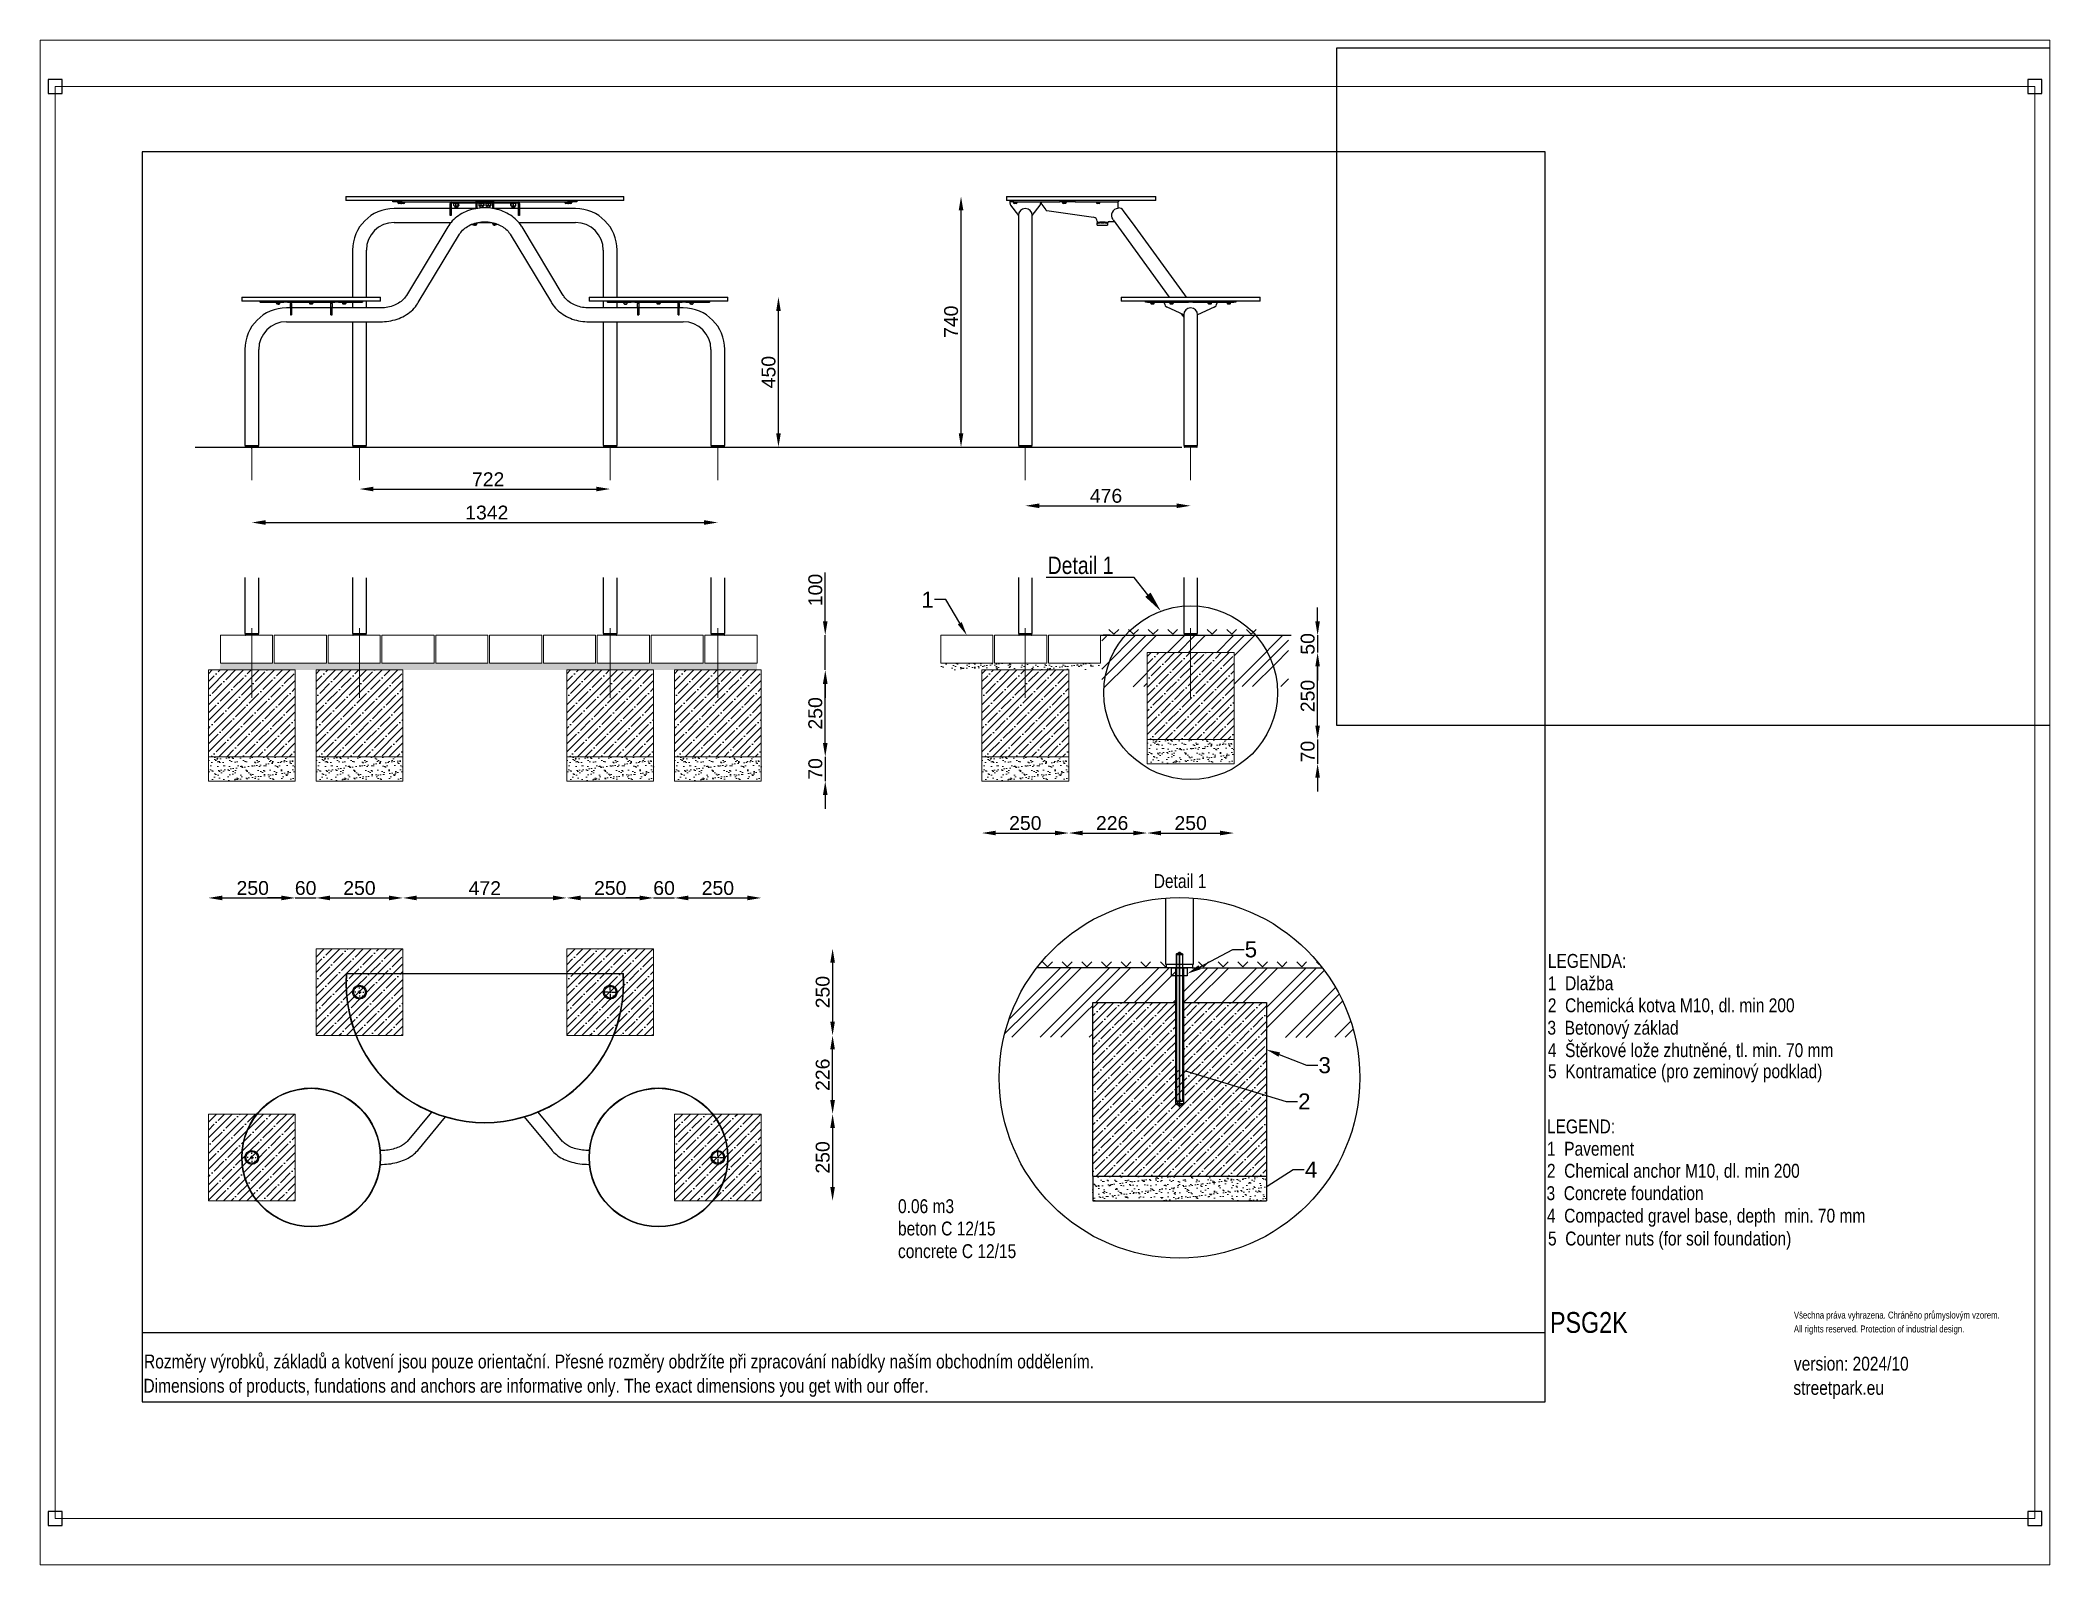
# Paper-space layout 'Rozvržení1' of a CAD drawing. Header units: millimetres. Extents: x 26 to 231, y 20 to 176.
# The model-space entities are those that its viewports show. They can reach past a viewport. Long polylines and large blocks are cut down to what shows.
import ezdxf
from ezdxf import colors
from ezdxf.entities.mleader import LeaderData, LeaderLine
from ezdxf.lldxf.tags import DXFTag
from ezdxf.math import Vec2, Vec3

# ---------------------------------------------------------------- set-up
doc = ezdxf.new("R2010")
doc.units = ezdxf.units.MM
for name, pattern in [('ACAD_ISO10W100', [18.5, 12, -3, 0.5, -3]), ('DashDot', [15, 9, -3, 0, -3]), ('INCONTINUOUS', [200000.001, 200000, -0.001]), ('PHANTOM', [12.7, 6.35, -1.27, 1.27, -1.27, 1.27, -1.27])]:
    doc.linetypes.add(name, pattern=pattern)
for name, color, linetype in [('FORMAT', 7, 'Continuous'), ('KOTY', 3, 'INCONTINUOUS'), ('OBRYSOVA', 7, 'Continuous'), ('OSY', 1, 'ACAD_ISO10W100'), ('POSTAVY ATD', 8, 'Continuous'), ('SRAFY', 9, 'Continuous'), ('TABULKA', 9, 'Continuous')]:
    doc.layers.add(name, color=color, linetype=linetype)
doc.layers.add('Nekreslit', color=6, linetype='Continuous', plot=False)
doc.styles.add('SEACAD_Arial', font='arial.ttf', dxfattribs={"width": 0.8})
doc.styles.get("Standard").update_dxf_attribs({"font": 'arial.ttf'})
tags = doc.linetypes.add('HIDDEN2', pattern=[4.7625, 3.175, -1.5875]).pattern_tags.tags
tags[6:7] = [DXFTag(74, 4), DXFTag(75, 0), DXFTag(340, '0'), DXFTag(46, 0.0), DXFTag(50, 0.0), DXFTag(44, 0.0), DXFTag(45, 0.0)]
tags[4:5] = [DXFTag(74, 4), DXFTag(75, 0), DXFTag(340, '0'), DXFTag(46, 0.0), DXFTag(50, 0.0), DXFTag(44, 0.0), DXFTag(45, 0.0)]
doc.dimstyles.new('PROFI_CSN', dxfattribs={"dimscale": 0, "dimtxt": 3.5, "dimasz": 3, "dimexe": 1, "dimexo": 0, "dimgap": 1.5, "dimtad": 1, "dimlfac": -1, "dimdsep": 46, "dimtxsty": 'Standard', "dimcen": 0, "dimdle": 1, "dimclrd": 256, "dimclre": 256, "dimclrt": 256, "dimadec": 0, "dimazin": 0, "dimtfac": 0.6, "dimtmove": 0, "dimatfit": 1, "dimfxl": 1, "dimtolj": 1, "dimarcsym": 0})
picture_1 = doc.add_image_def('image1.jpg', size_in_pixel=(1600, 1200))

psp = doc.layouts.new('Rozvržení1')

msp = doc.modelspace()

# ---------------------------------------------------------------- texts
at = {"style": 'SEACAD_Arial', "width": 0.8}
for s, height, p in [('LEGENDA:', 40, (4298.1, 1585.6)), ('1  Dlažba', 40, (4298.1, 1521.3)), ('2  Chemická kotva M10, dl. min 200', 40, (4298.1, 1457.8)), ('3  Betonový základ', 40, (4296.9, 1393.2)), ('4  Štěrkové lože zhutněné, tl. min. 70 mm', 40, (4298.1, 1328.5)), ('5  Kontramatice (pro zeminový podklad)', 40, (4298.5, 1267.9)), ('LEGEND:', 40, (4295.5, 1109)), ('1  Pavement', 40, (4295.5, 1044.7)), ('2  Chemical anchor M10, dl. min 200', 40, (4295.5, 981.2)), ('3  Concrete foundation', 40, (4294.3, 916.7)), ('0.06 m3', 40, (2427, 879.2)), ('4  Compacted gravel base, depth  min. 70 mm', 40, (4295.5, 852)), ('beton C 12/15', 40, (2427, 815)), ('5  Counter nuts (for soil foundation)', 40, (4298.5, 786.1)), ('concrete C 12/15', 40, (2427, 749.8)), ('PSG2K', 60, (4304.3, 534.5)), ('Všechna práva vyhrazena. Chráněno průmyslovým vzorem.', 20, (5006.6, 575.7)), ('All rights reserved. Protection of industrial design.', 20, (5006.6, 535.7)), ('Rozměry výrobků, základů a kotvení jsou pouze orientační. Přesné rozměry obdržíte při zpracování nabídky naším obchodním oddělením.', 39.9982, (256.1, 432.1)), ('version: 2024/10', 40, (5006.6, 425.9)), ('Dimensions of products, fundations and anchors are informative only. The exact dimensions you get with our offer.', 39.9982, (254.5, 362.2)), ('streetpark.eu', 40, (5005, 356.1))]:
    msp.add_text(s, height=height, dxfattribs=at).set_placement(p)
at = {"insert": (3163.4, 1855.5), "char_height": 40, "attachment_point": 1, "style": 'SEACAD_Arial'}
msp.add_mtext_dynamic_manual_height_columns('Detail 1', width=226.121, gutter_width=200, heights=[0], dxfattribs=at)

# ---------------------------------------------------------------- blocks, each defined once
blk = doc.blocks.new('*D40')
at = {"layer": 'DEFPOINTS', "color": 0, "transparency": 16777216}
for p in [(2608.5, 3807.1), (3041.8, 3807.1), (2704.3, 3085.1)]:
    blk.add_point(p, dxfattribs=at)
at = {"layer": 'KOTY', "color": 7, "lineweight": -2, "transparency": 16777216}
blk.add_line((2608.5, 3125.1), (2608.5, 3767.1), dxfattribs=at)
at = {"layer": 'KOTY', "color": 7, "transparency": 16777216}
for points in [[(2601.9, 3767.1), (2615.2, 3767.1), (2608.5, 3807.1)], [(2601.9, 3125.1), (2615.2, 3125.1), (2608.5, 3085.1)]]:
    blk.add_solid(points, dxfattribs=at)
at = {"layer": 'KOTY', "color": 7, "lineweight": 13, "transparency": 16777216, "insert": (2580.1, 3446.1), "char_height": 40, "attachment_point": 5, "rotation": 90}
blk.add_mtext('\\A1;740', dxfattribs=at)
blk = doc.blocks.new('*D41')
at = {"layer": 'DEFPOINTS', "color": 0, "transparency": 16777216}
for p in [(1936.4, 3517.1), (2082.8, 3517.1), (2178.7, 3085.1)]:
    blk.add_point(p, dxfattribs=at)
at = {"layer": 'KOTY', "color": 7, "lineweight": -2, "transparency": 16777216}
blk.add_line((2082.8, 3125.1), (2082.8, 3477.1), dxfattribs=at)
at = {"layer": 'KOTY', "color": 7, "transparency": 16777216}
for points in [[(2076.2, 3477.1), (2089.5, 3477.1), (2082.8, 3517.1)], [(2076.2, 3125.1), (2089.5, 3125.1), (2082.8, 3085.1)]]:
    blk.add_solid(points, dxfattribs=at)
at = {"layer": 'KOTY', "color": 7, "lineweight": 13, "transparency": 16777216, "insert": (2054.4, 3301.1), "char_height": 40, "attachment_point": 5, "rotation": 90}
blk.add_mtext('\\A1;450', dxfattribs=at)
blk = doc.blocks.new('*D42')
at = {"layer": 'DEFPOINTS', "color": 0, "transparency": 16777216}
for p in [(2793.6, 2990.3), (3269.6, 2990.3), (3269.6, 2916.2)]:
    blk.add_point(p, dxfattribs=at)
at = {"layer": 'KOTY', "color": 7, "lineweight": -2, "transparency": 16777216}
blk.add_line((2833.6, 2916.2), (3229.6, 2916.2), dxfattribs=at)
at = {"layer": 'KOTY', "color": 7, "transparency": 16777216}
for points in [[(2833.6, 2922.9), (2833.6, 2909.6), (2793.6, 2916.2)], [(3229.6, 2922.9), (3229.6, 2909.6), (3269.6, 2916.2)]]:
    blk.add_solid(points, dxfattribs=at)
at = {"layer": 'KOTY', "color": 7, "lineweight": 13, "transparency": 16777216, "insert": (3026, 2944.6), "char_height": 40, "attachment_point": 5}
blk.add_mtext('\\A1;476', dxfattribs=at)
blk = doc.blocks.new('*D43')
at = {"layer": 'DEFPOINTS', "color": 0, "transparency": 16777216}
for p in [(876.4, 2990.3), (1598.4, 2990.3), (1598.4, 2964.4)]:
    blk.add_point(p, dxfattribs=at)
at = {"layer": 'KOTY', "color": 7, "lineweight": -2, "transparency": 16777216}
blk.add_line((916.4, 2964.4), (1558.4, 2964.4), dxfattribs=at)
at = {"layer": 'KOTY', "color": 7, "transparency": 16777216}
for points in [[(916.4, 2971.1), (916.4, 2957.7), (876.4, 2964.4)], [(1558.4, 2971.1), (1558.4, 2957.7), (1598.4, 2964.4)]]:
    blk.add_solid(points, dxfattribs=at)
at = {"layer": 'KOTY', "color": 7, "lineweight": 13, "transparency": 16777216, "insert": (1247, 2992.5), "char_height": 40, "attachment_point": 5}
blk.add_mtext('\\A1;722', dxfattribs=at)
blk = doc.blocks.new('*D44')
at = {"layer": 'DEFPOINTS', "color": 0, "transparency": 16777216}
for p in [(566.4, 2990.3), (1908.4, 2990.3), (1908.4, 2868)]:
    blk.add_point(p, dxfattribs=at)
at = {"layer": 'KOTY', "color": 7, "lineweight": -2, "transparency": 16777216}
blk.add_line((606.4, 2868), (1868.4, 2868), dxfattribs=at)
at = {"layer": 'KOTY', "color": 7, "transparency": 16777216}
for points in [[(606.4, 2874.7), (606.4, 2861.3), (566.4, 2868)], [(1868.4, 2874.7), (1868.4, 2861.3), (1908.4, 2868)]]:
    blk.add_solid(points, dxfattribs=at)
at = {"layer": 'KOTY', "color": 7, "lineweight": 13, "transparency": 16777216, "insert": (1243, 2896.4), "char_height": 40, "attachment_point": 5}
blk.add_mtext('\\A1;1342', dxfattribs=at)
blk = doc.blocks.new('*D46')
at = {"layer": 'DEFPOINTS', "color": 0, "transparency": 16777216}
for p in [(3144.6, 2173.4), (3394.6, 2173.4), (3394.6, 1973.8)]:
    blk.add_point(p, dxfattribs=at)
at = {"layer": 'KOTY', "color": 7, "lineweight": -2, "transparency": 16777216}
blk.add_line((3184.6, 1973.8), (3354.6, 1973.8), dxfattribs=at)
at = {"layer": 'KOTY', "color": 7, "transparency": 16777216}
for points in [[(3184.6, 1980.5), (3184.6, 1967.2), (3144.6, 1973.8)], [(3354.6, 1980.5), (3354.6, 1967.2), (3394.6, 1973.8)]]:
    blk.add_solid(points, dxfattribs=at)
at = {"layer": 'KOTY', "color": 7, "lineweight": 13, "transparency": 16777216, "insert": (3269.6, 2002.3), "char_height": 40, "attachment_point": 5}
blk.add_mtext('\\A1;250', dxfattribs=at)
blk = doc.blocks.new('*D47')
at = {"layer": 'DEFPOINTS', "color": 0, "transparency": 16777216}
for p in [(2087.3, 2443.4), (2217.6, 2443.4), (2087.3, 2193.4)]:
    blk.add_point(p, dxfattribs=at)
at = {"layer": 'KOTY', "color": 7, "lineweight": -2, "transparency": 16777216}
blk.add_line((2217.6, 2233.4), (2217.6, 2403.4), dxfattribs=at)
at = {"layer": 'KOTY', "color": 7, "transparency": 16777216}
for points in [[(2210.9, 2403.4), (2224.2, 2403.4), (2217.6, 2443.4)], [(2210.9, 2233.4), (2224.2, 2233.4), (2217.6, 2193.4)]]:
    blk.add_solid(points, dxfattribs=at)
at = {"layer": 'KOTY', "color": 7, "lineweight": 13, "transparency": 16777216, "insert": (2189.1, 2318.4), "char_height": 40, "attachment_point": 5, "rotation": 90}
blk.add_mtext('\\A1;250', dxfattribs=at)
blk = doc.blocks.new('*D45')
at = {"layer": 'DEFPOINTS', "color": 0, "transparency": 16777216}
for p in [(2087.3, 2193.4), (2087.3, 2123.4), (2217.6, 2123.4)]:
    blk.add_point(p, dxfattribs=at)
at = {"layer": 'KOTY', "color": 7, "lineweight": -2, "transparency": 16777216}
for p, q in [((2217.6, 2233.4), (2217.6, 2273.4)), ((2217.6, 2193.4), (2217.6, 2123.4)), ((2217.6, 2083.4), (2217.6, 2043.4))]:
    blk.add_line(p, q, dxfattribs=at)
at = {"layer": 'KOTY', "color": 7, "transparency": 16777216}
for points in [[(2210.9, 2233.4), (2224.2, 2233.4), (2217.6, 2193.4)], [(2210.9, 2083.4), (2224.2, 2083.4), (2217.6, 2123.4)]]:
    blk.add_solid(points, dxfattribs=at)
at = {"layer": 'KOTY', "color": 7, "lineweight": 13, "transparency": 16777216, "insert": (2189.1, 2158.4), "char_height": 40, "attachment_point": 5, "rotation": 90}
blk.add_mtext('\\A1;70', dxfattribs=at)
blk = doc.blocks.new('*D48')
at = {"layer": 'DEFPOINTS', "color": 0, "transparency": 16777216}
for p in [(1997.3, 2543.4), (2087.3, 2443.4), (2217.6, 2443.4)]:
    blk.add_point(p, dxfattribs=at)
at = {"layer": 'KOTY', "color": 7, "lineweight": -2, "transparency": 16777216}
for p, q in [((2217.6, 2583.4), (2217.6, 2723.9)), ((2217.6, 2443.4), (2217.6, 2543.4)), ((2217.6, 2403.4), (2217.6, 2363.4))]:
    blk.add_line(p, q, dxfattribs=at)
at = {"layer": 'KOTY', "color": 7, "transparency": 16777216}
for points in [[(2210.9, 2583.4), (2224.2, 2583.4), (2217.6, 2543.4)], [(2210.9, 2403.4), (2224.2, 2403.4), (2217.6, 2443.4)]]:
    blk.add_solid(points, dxfattribs=at)
at = {"layer": 'KOTY', "color": 7, "lineweight": 13, "transparency": 16777216, "insert": (2189.1, 2673.7), "char_height": 40, "attachment_point": 5, "rotation": 90}
blk.add_mtext('\\A1;100', dxfattribs=at)
blk = doc.blocks.new('*D49')
at = {"layer": 'DEFPOINTS', "color": 0, "transparency": 16777216}
for p in [(3394.6, 2493.4), (3635.2, 2493.4), (3394.6, 2243.4)]:
    blk.add_point(p, dxfattribs=at)
at = {"layer": 'KOTY', "color": 7, "lineweight": -2, "transparency": 16777216}
blk.add_line((3635.2, 2283.4), (3635.2, 2453.4), dxfattribs=at)
at = {"layer": 'KOTY', "color": 7, "transparency": 16777216}
for points in [[(3628.5, 2453.4), (3641.8, 2453.4), (3635.2, 2493.4)], [(3628.5, 2283.4), (3641.8, 2283.4), (3635.2, 2243.4)]]:
    blk.add_solid(points, dxfattribs=at)
at = {"layer": 'KOTY', "color": 7, "lineweight": 13, "transparency": 16777216, "insert": (3606.7, 2368.4), "char_height": 40, "attachment_point": 5, "rotation": 90}
blk.add_mtext('\\A1;250', dxfattribs=at)
blk = doc.blocks.new('*D50')
at = {"layer": 'DEFPOINTS', "color": 0, "transparency": 16777216}
for p in [(3394.6, 2243.4), (3394.6, 2173.4), (3635.2, 2173.4)]:
    blk.add_point(p, dxfattribs=at)
at = {"layer": 'KOTY', "color": 7, "lineweight": -2, "transparency": 16777216}
for p, q in [((3635.2, 2283.4), (3635.2, 2323.4)), ((3635.2, 2243.4), (3635.2, 2173.4)), ((3635.2, 2133.4), (3635.2, 2093.4))]:
    blk.add_line(p, q, dxfattribs=at)
at = {"layer": 'KOTY', "color": 7, "transparency": 16777216}
for points in [[(3628.5, 2283.4), (3641.8, 2283.4), (3635.2, 2243.4)], [(3628.5, 2133.4), (3641.8, 2133.4), (3635.2, 2173.4)]]:
    blk.add_solid(points, dxfattribs=at)
at = {"layer": 'KOTY', "color": 7, "lineweight": 13, "transparency": 16777216, "insert": (3606.7, 2208.4), "char_height": 40, "attachment_point": 5, "rotation": 90}
blk.add_mtext('\\A1;70', dxfattribs=at)
blk = doc.blocks.new('*D51')
at = {"layer": 'DEFPOINTS', "color": 0, "transparency": 16777216}
for p in [(3394.6, 2493.4), (3414.9, 2543.4), (3635.2, 2493.4)]:
    blk.add_point(p, dxfattribs=at)
at = {"layer": 'KOTY', "color": 7, "lineweight": -2, "transparency": 16777216}
for p, q in [((3635.2, 2583.4), (3635.2, 2623.4)), ((3635.2, 2543.4), (3635.2, 2493.4)), ((3635.2, 2453.4), (3635.2, 2413.4))]:
    blk.add_line(p, q, dxfattribs=at)
at = {"layer": 'KOTY', "color": 7, "transparency": 16777216}
for points in [[(3628.5, 2583.4), (3641.8, 2583.4), (3635.2, 2543.4)], [(3628.5, 2453.4), (3641.8, 2453.4), (3635.2, 2493.4)]]:
    blk.add_solid(points, dxfattribs=at)
at = {"layer": 'KOTY', "color": 7, "lineweight": 13, "transparency": 16777216, "insert": (3606.7, 2518.4), "char_height": 40, "attachment_point": 5, "rotation": 90}
blk.add_mtext('\\A1;50', dxfattribs=at)
blk = doc.blocks.new('SW_CENTERMARKSYMBOL_2')
at = {"layer": 'FORMAT', "color": 0}
for p, q in [((-1, 0), (-1.3, 0)), ((0, 0), (-0.5, 0)), ((0, 1), (0, 1.3)), ((0, 0), (0, 0.5)), ((0, 0), (0, -0.5)), ((0, 0), (0.5, 0)), ((1, 0), (1.3, 0)), ((0, -1), (0, -1.3))]:
    blk.add_line(p, q, dxfattribs=at)
blk = doc.blocks.new('SW_CENTERMARKSYMBOL_3')
at = {"layer": 'FORMAT', "color": 0}
for p, q in [((-1, 0), (-1.3, 0)), ((0, 0), (-0.5, 0)), ((0, 1), (0, 1.3)), ((0, 0), (0, 0.5)), ((0, 0), (0, -0.5)), ((0, 0), (0.5, 0)), ((1, 0), (1.3, 0)), ((0, -1), (0, -1.3))]:
    blk.add_line(p, q, dxfattribs=at)
blk = doc.blocks.new('SW_CENTERMARKSYMBOL_14')
at = {"layer": 'FORMAT', "color": 0}
for p, q in [((-0.5, 0), (-2.25, 0)), ((0, 0), (-0.25, 0)), ((0, 0.5), (0, 2.25)), ((0, 0), (0, 0.25)), ((0, 0), (0, -0.25)), ((0, 0), (0.25, 0)), ((0.5, 0), (2.25, 0)), ((0, -0.5), (0, -2.25))]:
    blk.add_line(p, q, dxfattribs=at)
blk = doc.blocks.new('SW_CENTERMARKSYMBOL_17')
at = {"layer": 'FORMAT', "color": 0}
for p, q in [((-0.5, 0), (-2.25, 0)), ((0, 0), (-0.25, 0)), ((0, 0.5), (0, 2.25)), ((0, 0), (0, 0.25)), ((0, 0), (0, -0.25)), ((0, 0), (0.25, 0)), ((0.5, 0), (2.25, 0)), ((0, -0.5), (0, -2.25))]:
    blk.add_line(p, q, dxfattribs=at)
blk = doc.blocks.new('*D52')
at = {"layer": 'DEFPOINTS', "color": 0, "transparency": 16777216}
for p in [(2668.6, 2123.4), (2918.6, 2123.4), (2918.6, 1973.8)]:
    blk.add_point(p, dxfattribs=at)
at = {"layer": 'KOTY', "color": 7, "lineweight": -2, "transparency": 16777216}
blk.add_line((2708.6, 1973.8), (2878.6, 1973.8), dxfattribs=at)
at = {"layer": 'KOTY', "color": 7, "transparency": 16777216}
for points in [[(2708.6, 1980.5), (2708.6, 1967.2), (2668.6, 1973.8)], [(2878.6, 1980.5), (2878.6, 1967.2), (2918.6, 1973.8)]]:
    blk.add_solid(points, dxfattribs=at)
at = {"layer": 'KOTY', "color": 7, "lineweight": 13, "transparency": 16777216, "insert": (2793.6, 2002.3), "char_height": 40, "attachment_point": 5}
blk.add_mtext('\\A1;250', dxfattribs=at)
blk = doc.blocks.new('*D53')
at = {"layer": 'DEFPOINTS', "color": 0, "transparency": 16777216}
for p in [(3144.6, 2173.4), (2918.6, 2123.4), (3144.6, 1973.8)]:
    blk.add_point(p, dxfattribs=at)
at = {"layer": 'KOTY', "color": 7, "lineweight": -2, "transparency": 16777216}
blk.add_line((2958.6, 1973.8), (3104.6, 1973.8), dxfattribs=at)
at = {"layer": 'KOTY', "color": 7, "transparency": 16777216}
for points in [[(2958.6, 1980.5), (2958.6, 1967.2), (2918.6, 1973.8)], [(3104.6, 1980.5), (3104.6, 1967.2), (3144.6, 1973.8)]]:
    blk.add_solid(points, dxfattribs=at)
at = {"layer": 'KOTY', "color": 7, "lineweight": 13, "transparency": 16777216, "insert": (3043.6, 2002.3), "char_height": 40, "attachment_point": 5}
blk.add_mtext('\\A1;226', dxfattribs=at)
blk = doc.blocks.new('*D54')
at = {"layer": 'DEFPOINTS', "color": 0, "transparency": 16777216}
for p in [(751.4, 1936.5), (1001.4, 1936.5), (1001.4, 1786.9)]:
    blk.add_point(p, dxfattribs=at)
at = {"layer": 'KOTY', "color": 7, "lineweight": -2, "transparency": 16777216}
blk.add_line((791.4, 1786.9), (961.4, 1786.9), dxfattribs=at)
at = {"layer": 'KOTY', "color": 7, "transparency": 16777216}
for points in [[(791.4, 1793.6), (791.4, 1780.2), (751.4, 1786.9)], [(961.4, 1793.6), (961.4, 1780.2), (1001.4, 1786.9)]]:
    blk.add_solid(points, dxfattribs=at)
at = {"layer": 'KOTY', "color": 7, "lineweight": 13, "transparency": 16777216, "insert": (876.4, 1815.3), "char_height": 40, "attachment_point": 5}
blk.add_mtext('\\A1;250', dxfattribs=at)
blk = doc.blocks.new('*D55')
at = {"layer": 'DEFPOINTS', "color": 0, "transparency": 16777216}
for p in [(441.4, 1936.5), (691.4, 1936.5), (691.4, 1786.9)]:
    blk.add_point(p, dxfattribs=at)
at = {"layer": 'KOTY', "color": 7, "lineweight": -2, "transparency": 16777216}
blk.add_line((481.4, 1786.9), (651.4, 1786.9), dxfattribs=at)
at = {"layer": 'KOTY', "color": 7, "transparency": 16777216}
for points in [[(481.4, 1793.6), (481.4, 1780.2), (441.4, 1786.9)], [(651.4, 1793.6), (651.4, 1780.2), (691.4, 1786.9)]]:
    blk.add_solid(points, dxfattribs=at)
at = {"layer": 'KOTY', "color": 7, "lineweight": 13, "transparency": 16777216, "insert": (569.1, 1815.3), "char_height": 40, "attachment_point": 5}
blk.add_mtext('\\A1;250', dxfattribs=at)
blk = doc.blocks.new('*D56')
at = {"layer": 'DEFPOINTS', "color": 0, "transparency": 16777216}
for p in [(691.4, 1936.5), (751.4, 1936.5), (751.4, 1786.9)]:
    blk.add_point(p, dxfattribs=at)
at = {"layer": 'KOTY', "color": 7, "lineweight": -2, "transparency": 16777216}
for p, q in [((651.4, 1786.9), (611.4, 1786.9)), ((691.4, 1786.9), (751.4, 1786.9)), ((791.4, 1786.9), (831.4, 1786.9))]:
    blk.add_line(p, q, dxfattribs=at)
at = {"layer": 'KOTY', "color": 7, "transparency": 16777216}
for points in [[(651.4, 1793.6), (651.4, 1780.2), (691.4, 1786.9)], [(791.4, 1793.6), (791.4, 1780.2), (751.4, 1786.9)]]:
    blk.add_solid(points, dxfattribs=at)
at = {"layer": 'KOTY', "color": 7, "lineweight": 13, "transparency": 16777216, "insert": (721.4, 1815.3), "char_height": 40, "attachment_point": 5}
blk.add_mtext('\\A1;60', dxfattribs=at)
blk = doc.blocks.new('*D57')
at = {"layer": 'DEFPOINTS', "color": 0, "transparency": 16777216}
for p in [(1001.4, 1936.5), (1473.4, 1936.5), (1473.4, 1786.9)]:
    blk.add_point(p, dxfattribs=at)
at = {"layer": 'KOTY', "color": 7, "lineweight": -2, "transparency": 16777216}
blk.add_line((1041.4, 1786.9), (1433.4, 1786.9), dxfattribs=at)
at = {"layer": 'KOTY', "color": 7, "transparency": 16777216}
for points in [[(1041.4, 1793.6), (1041.4, 1780.2), (1001.4, 1786.9)], [(1433.4, 1793.6), (1433.4, 1780.2), (1473.4, 1786.9)]]:
    blk.add_solid(points, dxfattribs=at)
at = {"layer": 'KOTY', "color": 7, "lineweight": 13, "transparency": 16777216, "insert": (1237.4, 1815), "char_height": 40, "attachment_point": 5}
blk.add_mtext('\\A1;472', dxfattribs=at)
blk = doc.blocks.new('*D58')
at = {"layer": 'DEFPOINTS', "color": 0, "transparency": 16777216}
for p in [(1473.4, 1936.5), (1723.4, 1936.5), (1723.4, 1786.9)]:
    blk.add_point(p, dxfattribs=at)
at = {"layer": 'KOTY', "color": 7, "lineweight": -2, "transparency": 16777216}
blk.add_line((1513.4, 1786.9), (1683.4, 1786.9), dxfattribs=at)
at = {"layer": 'KOTY', "color": 7, "transparency": 16777216}
for points in [[(1513.4, 1793.6), (1513.4, 1780.2), (1473.4, 1786.9)], [(1683.4, 1793.6), (1683.4, 1780.2), (1723.4, 1786.9)]]:
    blk.add_solid(points, dxfattribs=at)
at = {"layer": 'KOTY', "color": 7, "lineweight": 13, "transparency": 16777216, "insert": (1598.4, 1815.3), "char_height": 40, "attachment_point": 5}
blk.add_mtext('\\A1;250', dxfattribs=at)
blk = doc.blocks.new('*D59')
at = {"layer": 'DEFPOINTS', "color": 0, "transparency": 16777216}
for p in [(1723.4, 1936.5), (1783.4, 1936.5), (1783.4, 1786.9)]:
    blk.add_point(p, dxfattribs=at)
at = {"layer": 'KOTY', "color": 7, "lineweight": -2, "transparency": 16777216}
for p, q in [((1683.4, 1786.9), (1643.4, 1786.9)), ((1723.4, 1786.9), (1783.4, 1786.9)), ((1823.4, 1786.9), (1863.4, 1786.9))]:
    blk.add_line(p, q, dxfattribs=at)
at = {"layer": 'KOTY', "color": 7, "transparency": 16777216}
for points in [[(1683.4, 1793.6), (1683.4, 1780.2), (1723.4, 1786.9)], [(1823.4, 1793.6), (1823.4, 1780.2), (1783.4, 1786.9)]]:
    blk.add_solid(points, dxfattribs=at)
at = {"layer": 'KOTY', "color": 7, "lineweight": 13, "transparency": 16777216, "insert": (1753.4, 1815.3), "char_height": 40, "attachment_point": 5}
blk.add_mtext('\\A1;60', dxfattribs=at)
blk = doc.blocks.new('*D60')
at = {"layer": 'DEFPOINTS', "color": 0, "transparency": 16777216}
for p in [(1783.4, 1936.5), (2033.4, 1936.5), (2033.4, 1786.9)]:
    blk.add_point(p, dxfattribs=at)
at = {"layer": 'KOTY', "color": 7, "lineweight": -2, "transparency": 16777216}
blk.add_line((1823.4, 1786.9), (1993.4, 1786.9), dxfattribs=at)
at = {"layer": 'KOTY', "color": 7, "transparency": 16777216}
for points in [[(1823.4, 1793.6), (1823.4, 1780.2), (1783.4, 1786.9)], [(1993.4, 1793.6), (1993.4, 1780.2), (2033.4, 1786.9)]]:
    blk.add_solid(points, dxfattribs=at)
at = {"layer": 'KOTY', "color": 7, "lineweight": 13, "transparency": 16777216, "insert": (1908.4, 1815.3), "char_height": 40, "attachment_point": 5}
blk.add_mtext('\\A1;250', dxfattribs=at)
blk = doc.blocks.new('*D61')
at = {"layer": 'DEFPOINTS', "color": 0, "transparency": 16777216}
for p in [(1723.4, 1390.7), (2238.7, 1390.7), (2033.4, 1164.7)]:
    blk.add_point(p, dxfattribs=at)
at = {"layer": 'KOTY', "color": 7, "lineweight": -2, "transparency": 16777216}
blk.add_line((2238.7, 1204.7), (2238.7, 1350.7), dxfattribs=at)
at = {"layer": 'KOTY', "color": 7, "transparency": 16777216}
for points in [[(2232, 1350.7), (2245.4, 1350.7), (2238.7, 1390.7)], [(2232, 1204.7), (2245.4, 1204.7), (2238.7, 1164.7)]]:
    blk.add_solid(points, dxfattribs=at)
at = {"layer": 'KOTY', "color": 7, "lineweight": 13, "transparency": 16777216, "insert": (2210.3, 1277.7), "char_height": 40, "attachment_point": 5, "rotation": 90}
blk.add_mtext('\\A1;226', dxfattribs=at)
blk = doc.blocks.new('*D62')
at = {"layer": 'DEFPOINTS', "color": 0, "transparency": 16777216}
for p in [(2033.4, 1164.7), (2033.4, 914.7), (2238.7, 914.7)]:
    blk.add_point(p, dxfattribs=at)
at = {"layer": 'KOTY', "color": 7, "lineweight": -2, "transparency": 16777216}
blk.add_line((2238.7, 1124.7), (2238.7, 954.7), dxfattribs=at)
at = {"layer": 'KOTY', "color": 7, "transparency": 16777216}
for points in [[(2232, 1124.7), (2245.4, 1124.7), (2238.7, 1164.7)], [(2232, 954.7), (2245.4, 954.7), (2238.7, 914.7)]]:
    blk.add_solid(points, dxfattribs=at)
at = {"layer": 'KOTY', "color": 7, "lineweight": 13, "transparency": 16777216, "insert": (2210.3, 1039.7), "char_height": 40, "attachment_point": 5, "rotation": 90}
blk.add_mtext('\\A1;250', dxfattribs=at)
blk = doc.blocks.new('*D63')
at = {"layer": 'DEFPOINTS', "color": 0, "transparency": 16777216}
for p in [(1723.4, 1640.7), (1723.4, 1390.7), (2238.7, 1390.7)]:
    blk.add_point(p, dxfattribs=at)
at = {"layer": 'KOTY', "color": 7, "lineweight": -2, "transparency": 16777216}
blk.add_line((2238.7, 1600.7), (2238.7, 1430.7), dxfattribs=at)
at = {"layer": 'KOTY', "color": 7, "transparency": 16777216}
for points in [[(2232, 1600.7), (2245.4, 1600.7), (2238.7, 1640.7)], [(2232, 1430.7), (2245.4, 1430.7), (2238.7, 1390.7)]]:
    blk.add_solid(points, dxfattribs=at)
at = {"layer": 'KOTY', "color": 7, "lineweight": 13, "transparency": 16777216, "insert": (2210.3, 1515.7), "char_height": 40, "attachment_point": 5, "rotation": 90}
blk.add_mtext('\\A1;250', dxfattribs=at)

# ---------------------------------------------------------------- dimensions: what is measured, and where the dimension line sits
at = {"layer": 'KOTY', "lineweight": 13}
for base, p1, p2, text, picture, middle in [((2608.5, 3807.1), (2704.3, 3085.1), (3041.8, 3807.1), '740', '*D40', (2580.1, 3446.1)), ((2082.8, 3517.1), (2178.7, 3085.1), (1936.4, 3517.1), '450', '*D41', (2054.4, 3301.1))]:
    dim = msp.add_linear_dim(base=base, p1=p1, p2=p2, angle=90, text=text, dimstyle='PROFI_CSN', override={"dimscale": 1, "dimtxt": 40, "dimasz": 40, "dimgap": 8, "dimdec": 0, "dimlfac": 1, "dimrnd": 1, "dimse1": 1, "dimse2": 1, "dimclrd": 7, "dimclre": 3, "dimclrt": 7, "dimtdec": 0}, dxfattribs=at)
    dim.commit()
    dim.dimension.update_dxf_attribs({"geometry": picture, "text_midpoint": middle})
for base, p1, p2, picture, middle in [((1598.4, 2964.4), (876.4, 2990.3), (1598.4, 2990.3), '*D43', (1247, 2964.4)), ((1908.4, 2868), (566.4, 2990.3), (1908.4, 2990.3), '*D44', (1243, 2868)), ((3269.6, 2916.2), (2793.6, 2990.3), (3269.6, 2990.3), '*D42', (3026, 2916.2)), ((3144.6, 1973.8), (2918.6, 2123.4), (3144.6, 2173.4), '*D53', (3043.6, 1973.8)), ((3394.6, 1973.8), (3144.6, 2173.4), (3394.6, 2173.4), '*D46', (3269.6, 1973.8)), ((2918.6, 1973.8), (2668.6, 2123.4), (2918.6, 2123.4), '*D52', (2793.6, 1973.8)), ((691.4, 1786.9), (441.4, 1936.5), (691.4, 1936.5), '*D55', (569.1, 1786.9)), ((751.4, 1786.9), (691.4, 1936.5), (751.4, 1936.5), '*D56', (721.4, 1786.9)), ((1001.4, 1786.9), (751.4, 1936.5), (1001.4, 1936.5), '*D54', (876.4, 1786.9)), ((1473.4, 1786.9), (1001.4, 1936.5), (1473.4, 1936.5), '*D57', (1237.4, 1786.9)), ((1723.4, 1786.9), (1473.4, 1936.5), (1723.4, 1936.5), '*D58', (1598.4, 1786.9)), ((1783.4, 1786.9), (1723.4, 1936.5), (1783.4, 1936.5), '*D59', (1753.4, 1786.9)), ((2033.4, 1786.9), (1783.4, 1936.5), (2033.4, 1936.5), '*D60', (1908.4, 1786.9))]:
    dim = msp.add_linear_dim(base=base, p1=p1, p2=p2, dimstyle='PROFI_CSN', override={"dimscale": 1, "dimtxt": 40, "dimasz": 40, "dimgap": 8, "dimdec": 0, "dimlfac": 1, "dimrnd": 1, "dimse1": 1, "dimse2": 1, "dimclrd": 7, "dimclre": 3, "dimclrt": 7, "dimtdec": 0}, dxfattribs=at)
    dim.commit()
    dim.dimension.update_dxf_attribs({"geometry": picture, "text_midpoint": middle, "dimtype": 160})
for base, p1, p2, picture, middle in [((2217.6, 2443.4), (1997.3, 2543.4), (2087.3, 2443.4), '*D48', (2217.6, 2673.7)), ((3635.2, 2493.4), (3414.9, 2543.4), (3394.6, 2493.4), '*D51', (3635.2, 2518.4)), ((3635.2, 2173.4), (3394.6, 2243.4), (3394.6, 2173.4), '*D50', (3635.2, 2208.4)), ((2217.6, 2123.4), (2087.3, 2193.4), (2087.3, 2123.4), '*D45', (2217.6, 2158.4)), ((2238.7, 1390.7), (1723.4, 1640.7), (1723.4, 1390.7), '*D63', (2238.7, 1515.7)), ((2238.7, 914.7), (2033.4, 1164.7), (2033.4, 914.7), '*D62', (2238.7, 1039.7))]:
    dim = msp.add_linear_dim(base=base, p1=p1, p2=p2, angle=270, dimstyle='PROFI_CSN', override={"dimscale": 1, "dimtxt": 40, "dimasz": 40, "dimgap": 8, "dimdec": 0, "dimlfac": 1, "dimrnd": 1, "dimse1": 1, "dimse2": 1, "dimclrd": 7, "dimclre": 3, "dimclrt": 7, "dimtdec": 0}, dxfattribs=at)
    dim.commit()
    dim.dimension.update_dxf_attribs({"geometry": picture, "text_midpoint": middle, "dimtype": 160})
for base, p1, p2, picture, middle in [((3635.2, 2493.4), (3394.6, 2243.4), (3394.6, 2493.4), '*D49', (3606.7, 2368.4)), ((2217.6, 2443.4), (2087.3, 2193.4), (2087.3, 2443.4), '*D47', (2189.1, 2318.4)), ((2238.7, 1390.7), (2033.4, 1164.7), (1723.4, 1390.7), '*D61', (2210.3, 1277.7))]:
    dim = msp.add_linear_dim(base=base, p1=p1, p2=p2, angle=90, dimstyle='PROFI_CSN', override={"dimscale": 1, "dimtxt": 40, "dimasz": 40, "dimgap": 8, "dimdec": 0, "dimlfac": 1, "dimrnd": 1, "dimse1": 1, "dimse2": 1, "dimclrd": 7, "dimclre": 3, "dimclrt": 7, "dimtdec": 0}, dxfattribs=at)
    dim.commit()
    dim.dimension.update_dxf_attribs({"geometry": picture, "text_midpoint": middle})

# ---------------------------------------------------------------- hatches: boundary and pattern name
at = {"transparency": 33554508}
h = msp.add_hatch(dxfattribs=at)
h.set_pattern_fill('ANSI35', color=9, scale=5)
h.set_pattern_definition([(45, (1438.114, 192.18), (-22.45064, 22.45064), []), (45, (1460.565, 192.18), (-22.45064, 22.45064), [39.6875, -7.9375, 0, -7.9375])])
h.paths.add_polyline_path([(3394.6, 2493.4), (3144.6, 2493.4), (3144.6, 2243.4), (3394.6, 2243.4)])
h = msp.add_hatch(dxfattribs=at)
h.set_pattern_fill('ANSI35', color=9, scale=5)
h.set_pattern_definition([(45, (-1265.07, 142.23), (-22.45064, 22.45064), []), (45, (-1242.62, 142.23), (-22.45064, 22.45064), [39.6875, -7.9375, 0, -7.9375])])
h.paths.add_polyline_path([(691.4, 2443.5), (441.4, 2443.5), (441.4, 2193.5), (691.4, 2193.5)])
h = msp.add_hatch(dxfattribs=at)
h.set_pattern_fill('ANSI35', color=9, scale=5)
h.set_pattern_definition([(45, (-955.07, 142.18), (-22.45064, 22.45064), []), (45, (-932.62, 142.18), (-22.45064, 22.45064), [39.6875, -7.9375, 0, -7.9375])])
h.paths.add_polyline_path([(1001.4, 2443.4), (751.4, 2443.4), (751.4, 2193.4), (1001.4, 2193.4)])
h = msp.add_hatch(dxfattribs=at)
h.set_pattern_fill('ANSI35', color=9, scale=5)
h.set_pattern_definition([(45, (-233.07, 142.18), (-22.45064, 22.45064), []), (45, (-210.62, 142.18), (-22.45064, 22.45064), [39.6875, -7.9375, 0, -7.9375])])
h.paths.add_polyline_path([(1723.4, 2443.4), (1473.4, 2443.4), (1473.4, 2193.4), (1723.4, 2193.4)])
h = msp.add_hatch(dxfattribs=at)
h.set_pattern_fill('ANSI35', color=9, scale=5)
h.set_pattern_definition([(45, (76.93, 142.18), (-22.45064, 22.45064), []), (45, (99.38, 142.18), (-22.45064, 22.45064), [39.6875, -7.9375, 0, -7.9375])])
h.paths.add_polyline_path([(2033.4, 2443.4), (1783.4, 2443.4), (1783.4, 2193.4), (2033.4, 2193.4)])
h = msp.add_hatch(dxfattribs=at)
h.set_pattern_fill('ANSI35', color=9, scale=5)
h.set_pattern_definition([(45, (962.114, 142.18), (-22.45064, 22.45064), []), (45, (984.565, 142.18), (-22.45064, 22.45064), [39.6875, -7.9375, 0, -7.9375])])
h.paths.add_polyline_path([(2918.6, 2443.4), (2668.6, 2443.4), (2668.6, 2193.4), (2918.6, 2193.4)])
h = msp.add_hatch(dxfattribs=at)
h.set_pattern_fill('ANSI35', color=9, scale=5)
h.set_pattern_definition([(45, (-2032.53, 90.135), (-22.45064, 22.45064), []), (45, (-2010.08, 90.135), (-22.45064, 22.45064), [39.6875, -7.9375, 0, -7.9375])])
h.paths.add_polyline_path([(1001.4, 1640.7), (751.4, 1640.7), (751.4, 1390.7), (1001.4, 1390.7)])
h = msp.add_hatch(dxfattribs=at)
h.set_pattern_fill('ANSI35', color=9, scale=5)
h.set_pattern_definition([(45, (-1310.53, 90.135), (-22.45064, 22.45064), []), (45, (-1288.08, 90.135), (-22.45064, 22.45064), [39.6875, -7.9375, 0, -7.9375])])
h.paths.add_polyline_path([(1723.4, 1640.7), (1473.4, 1640.7), (1473.4, 1390.7), (1723.4, 1390.7)])
h = msp.add_hatch(dxfattribs=at)
h.set_pattern_fill('ANSI35', color=9, scale=5)
h.set_pattern_definition([(45, (81.664, 45.66), (-22.45064, 22.45064), []), (45, (104.115, 45.66), (-22.45064, 22.45064), [39.6875, -7.9375, 0, -7.9375])])
h.paths.add_polyline_path([(3487.6, 1486.1), (3249.6, 1486.1), (3249.6, 1295.1), (3237.6, 1288.2), (3225.6, 1295.1), (3225.6, 1486.1), (2987.6, 1486.1), (2987.6, 986.1), (3487.6, 986.1)])
h = msp.add_hatch(dxfattribs=at)
h.set_pattern_fill('ANSI35', color=9, scale=5)
h.set_pattern_definition([(45, (-2342.53, -385.865), (-22.45064, 22.45064), []), (45, (-2320.08, -385.865), (-22.45064, 22.45064), [39.6875, -7.9375, 0, -7.9375])])
h.paths.add_polyline_path([(691.4, 1164.7), (441.4, 1164.7), (441.4, 914.7), (691.4, 914.7)])
h = msp.add_hatch(dxfattribs=at)
h.set_pattern_fill('ANSI35', color=9, scale=5)
h.set_pattern_definition([(45, (-1000.53, -385.865), (-22.45064, 22.45064), []), (45, (-978.08, -385.865), (-22.45064, 22.45064), [39.6875, -7.9375, 0, -7.9375])])
h.paths.add_polyline_path([(2033.4, 1164.7), (1783.4, 1164.7), (1783.4, 914.7), (2033.4, 914.7)])
at = {"layer": 'POSTAVY ATD', "lineweight": 15}
h = msp.add_hatch(dxfattribs=at)
h.set_pattern_fill('AR-SAND', color=9, scale=0.5, style=0)
h.set_pattern_definition([(37.5, (1386.44, 192.834), (-0.80002, 24.47066), [0, -19.304, 0, -21.59, 0, -20.6375]), (7.5, (1386.44, 192.834), (22.47616, 35.84126), [0, -10.414, 0, -17.399, 0, -6.6675]), (327.5, (1370.82, 192.834), (39.54962, 0.07186), [0, -6.35, 0, -22.86, 0, -29.845]), (317.5, (1370.82, 192.834), (38.17782, 11.14647), [0, -3.175, 0, -14.986, 0, -17.145])])
h.paths.add_polyline_path([(3144.6, 2243.4), (3144.6, 2173.4), (3394.6, 2173.4), (3394.6, 2243.4)])
h = msp.add_hatch(dxfattribs=at)
h.set_pattern_fill('AR-SAND', color=9, scale=0.5, style=0)
h.set_pattern_definition([(37.5, (-1316.744, 142.886), (-0.80002, 24.47066), [0, -19.304, 0, -21.59, 0, -20.6375]), (7.5, (-1316.744, 142.886), (22.47616, 35.84126), [0, -10.414, 0, -17.399, 0, -6.6675]), (327.5, (-1332.365, 142.886), (39.54962, 0.07186), [0, -6.35, 0, -22.86, 0, -29.845]), (317.5, (-1332.365, 142.886), (38.17782, 11.14647), [0, -3.175, 0, -14.986, 0, -17.145])])
h.paths.add_polyline_path([(441.4, 2193.5), (441.4, 2123.5), (691.4, 2123.5), (691.4, 2193.5)])
h = msp.add_hatch(dxfattribs=at)
h.set_pattern_fill('AR-SAND', color=9, scale=0.5, style=0)
h.set_pattern_definition([(37.5, (-1006.744, 142.835), (-0.80002, 24.47066), [0, -19.304, 0, -21.59, 0, -20.6375]), (7.5, (-1006.744, 142.835), (22.47616, 35.84126), [0, -10.414, 0, -17.399, 0, -6.6675]), (327.5, (-1022.365, 142.835), (39.54962, 0.07186), [0, -6.35, 0, -22.86, 0, -29.845]), (317.5, (-1022.365, 142.835), (38.17782, 11.14647), [0, -3.175, 0, -14.986, 0, -17.145])])
h.paths.add_polyline_path([(751.4, 2193.4), (751.4, 2123.4), (1001.4, 2123.4), (1001.4, 2193.4)])
h = msp.add_hatch(dxfattribs=at)
h.set_pattern_fill('AR-SAND', color=9, scale=0.5, style=0)
h.set_pattern_definition([(37.5, (-284.744, 142.835), (-0.80002, 24.47066), [0, -19.304, 0, -21.59, 0, -20.6375]), (7.5, (-284.744, 142.835), (22.47616, 35.84126), [0, -10.414, 0, -17.399, 0, -6.6675]), (327.5, (-300.365, 142.835), (39.54962, 0.07186), [0, -6.35, 0, -22.86, 0, -29.845]), (317.5, (-300.365, 142.835), (38.17782, 11.14647), [0, -3.175, 0, -14.986, 0, -17.145])])
h.paths.add_polyline_path([(1473.4, 2193.4), (1473.4, 2123.4), (1723.4, 2123.4), (1723.4, 2193.4)])
h = msp.add_hatch(dxfattribs=at)
h.set_pattern_fill('AR-SAND', color=9, scale=0.5, style=0)
h.set_pattern_definition([(37.5, (25.256, 142.835), (-0.80002, 24.47066), [0, -19.304, 0, -21.59, 0, -20.6375]), (7.5, (25.256, 142.835), (22.47616, 35.84126), [0, -10.414, 0, -17.399, 0, -6.6675]), (327.5, (9.635, 142.835), (39.54962, 0.07186), [0, -6.35, 0, -22.86, 0, -29.845]), (317.5, (9.635, 142.835), (38.17782, 11.14647), [0, -3.175, 0, -14.986, 0, -17.145])])
h.paths.add_polyline_path([(1783.4, 2193.4), (1783.4, 2123.4), (2033.4, 2123.4), (2033.4, 2193.4)])
h = msp.add_hatch(dxfattribs=at)
h.set_pattern_fill('AR-SAND', color=9, scale=0.5, style=0)
h.set_pattern_definition([(37.5, (910.44, 142.835), (-0.80002, 24.47066), [0, -19.304, 0, -21.59, 0, -20.6375]), (7.5, (910.44, 142.835), (22.47616, 35.84126), [0, -10.414, 0, -17.399, 0, -6.6675]), (327.5, (894.82, 142.835), (39.54962, 0.07186), [0, -6.35, 0, -22.86, 0, -29.845]), (317.5, (894.82, 142.835), (38.17782, 11.14647), [0, -3.175, 0, -14.986, 0, -17.145])])
h.paths.add_polyline_path([(2668.6, 2193.4), (2668.6, 2123.4), (2918.6, 2123.4), (2918.6, 2193.4)])
h = msp.add_hatch(dxfattribs=at)
h.set_pattern_fill('AR-SAND', color=9, scale=0.5, style=0)
h.set_pattern_definition([(37.5, (81.664, 45.66), (-0.80002, 24.47066), [0, -19.304, 0, -21.59, 0, -20.6375]), (7.5, (81.664, 45.66), (22.47616, 35.84126), [0, -10.414, 0, -17.399, 0, -6.6675]), (327.5, (66.043, 45.66), (39.54962, 0.07186), [0, -6.35, 0, -22.86, 0, -29.845]), (317.5, (66.043, 45.66), (38.17782, 11.14647), [0, -3.175, 0, -14.986, 0, -17.145])])
h.paths.add_polyline_path([(3487.6, 914.3), (3487.6, 984.3), (2987.6, 984.2), (2987.6, 914.3)])
at = {"layer": 'SRAFY'}
h = msp.add_hatch(dxfattribs=at)
h.set_pattern_fill('TERACO', color=9, scale=20)
h.set_pattern_definition([(45, (-5154.074, -2771.223), (-28.28427, 28.28427), [20, -20]), (135, (-5097.506, -2771.223), (-28.28427, -28.28427), [20, -20])])
h.paths.add_polyline_path([(3289.6, 2569.5), (3289.6, 2543.4), (3478.5, 2543.4), (3478.5, 2566.5)])
h.paths.add_polyline_path([(3249.6, 2566.5), (3010.2, 2566.5), (3010.2, 2543.4), (3249.6, 2543.4)])
h = msp.add_hatch(dxfattribs=at)
h.set_pattern_fill('GOST_GROUND', color=9, scale=10)
h.set_pattern_definition([(45, (-4890.42, -2771.22), (141.4214, -9e-15), [200]), (45, (-4860.42, -2771.22), (141.4214, -9e-15), [200]), (45, (-4830.42, -2771.22), (141.4214, -9e-15), [200])])
h.paths.add_polyline_path([(3144.6, 2395.8), (3013.7, 2393.4), (3014, 2541), (3551.3, 2543.4), (3551.3, 2396), (3394.6, 2396), (3394.6, 2493.1), (3144.6, 2493.1)])
at = {"layer": 'SRAFY', "lineweight": 15}
h = msp.add_hatch(dxfattribs=at)
h.set_pattern_fill('AR-SAND', color=9, scale=0.5, style=0)
h.set_pattern_definition([(37.5, (4092.046, 1029.26), (-0.800016, 24.47066), [0, -19.304, 0, -21.59, 0, -20.6375]), (7.5, (4092.046, 1029.26), (22.47616, 35.84126), [0, -10.414, 0, -17.399, 0, -6.6675]), (327.5, (4076.425, 1029.26), (39.54962, 0.07186), [0, -6.35, 0, -22.86, 0, -29.845]), (317.5, (4076.425, 1029.26), (38.17782, 11.14647), [0, -3.175, 0, -14.986, 0, -17.145])])
h.paths.add_polyline_path([(-284.4, 2124.4), (-215.8, 1768.2), (-309.5, 1978)])
h.paths.add_polyline_path([(2021.2, 2443.1), (2021.2, 2463.4), (476.2, 2463.4), (473.8, 2443.4)])
h = msp.add_hatch(dxfattribs=at)
h.set_pattern_fill('AR-SAND', color=9, scale=0.5, style=0)
h.set_pattern_definition([(37.5, (5081.018, 1029.26), (-0.80002, 24.47066), [0, -19.304, 0, -21.59, 0, -20.6375]), (7.5, (5081.018, 1029.26), (22.47616, 35.84126), [0, -10.414, 0, -17.399, 0, -6.6675]), (327.5, (5065.397, 1029.26), (39.54962, 0.07186), [0, -6.35, 0, -22.86, 0, -29.845]), (317.5, (5065.397, 1029.26), (38.17782, 11.14647), [0, -3.175, 0, -14.986, 0, -17.145])])
h.paths.add_polyline_path([(2550.6, 2444.6), (2549.5, 2443.4), (2550.2, 2463.4)], flags=16)
h.paths.add_polyline_path([(3010.2, 2443.1), (3010.2, 2463.4), (2550.2, 2463.4), (2549.5, 2443.4)])
at = {"layer": 'SRAFY'}
h = msp.add_hatch(dxfattribs=at)
h.set_pattern_fill('GOST_GROUND', color=9, scale=10)
h.set_pattern_definition([(45, (81.66, 45.66), (141.4214, 0), [200]), (45, (111.66, 45.66), (141.4214, 0), [200]), (45, (141.66, 45.66), (141.4214, 0), [200])])
edge = h.paths.add_edge_path()
edge.add_line((3227.6, 1586.1), (3205.6, 1586.1))
edge.add_line((3205.6, 1586.1), (2826.6, 1586.1))
edge.add_arc((3237.6, 1268.9), 519.1, 142.33693, 166.98753)
edge.add_line((2731.8, 1385.8), (2987.6, 1385.8))
edge.add_line((2987.6, 1385.8), (2987.6, 1486.1))
edge.add_line((2987.6, 1486.1), (3227.6, 1486.1))
edge.add_line((3227.6, 1486.1), (3227.6, 1586.1))
edge = h.paths.add_edge_path()
edge.add_line((3648.5, 1586.1), (3269.6, 1586.1))
edge.add_line((3269.6, 1586.1), (3247.6, 1586.1))
edge.add_line((3247.6, 1586.1), (3247.6, 1486.1))
edge.add_line((3247.6, 1486.1), (3487.6, 1486.1))
edge.add_line((3487.6, 1486.1), (3487.6, 1384.8))
edge.add_line((3487.6, 1384.8), (3743.4, 1385.8))
edge.add_arc((3237.6, 1268.9), 519.1, 13.01247, 37.66307)
h = msp.add_hatch(dxfattribs=at)
h.set_pattern_fill('TERACO', color=9, scale=20)
h.set_pattern_definition([(45, (-5458.123, -3728.548), (-28.28427, 28.28427), [20, -20]), (135, (-5401.555, -3728.548), (-28.28427, -28.28427), [20, -20])])
h.paths.add_polyline_path([(2826.6, 1586.1), (2826.6, 1609.1), (3197.6, 1609.1), (3197.6, 1586.1)])
h = msp.add_hatch(dxfattribs=at)
h.set_pattern_fill('TERACO', color=9, scale=20)
h.set_pattern_definition([(45, (-5008.997, -3728.578), (-28.28427, 28.28427), [20, -20]), (135, (-4952.43, -3728.578), (-28.28427, -28.28427), [20, -20])])
h.paths.add_polyline_path([(3277.6, 1586.1), (3277.6, 1609.1), (3639.4, 1609.1), (3639.4, 1586.1)])

# ---------------------------------------------------------------- linework, layer by layer
at = {"color": 7, "linetype": 'Continuous', "lineweight": 25}
for p, q in [((838.4, 3807.1), (837.4, 3806.1)), ((837.4, 3806.1), (837.4, 3796.1)), ((1637.4, 3806.1), (837.4, 3806.1)), ((837.4, 3796.1), (838.4, 3795.1)), ((837.4, 3796.1), (1637.4, 3796.1)), ((838.4, 3807.1), (1636.4, 3807.1)), ((1636.4, 3795.1), (838.4, 3795.1)), ((972.4, 3791.1), (972.4, 3795.1)), ((973.8, 3791.1), (972.4, 3791.1)), ((994.5, 3791.1), (973.8, 3791.1)), ((1137.4, 3772.1), (976.4, 3772.1)), ((986.4, 3791.1), (986.4, 3789.5)), ((986.4, 3789.5), (995.4, 3789.5)), ((993.9, 3786.2), (989.4, 3786.2)), ((995.4, 3786.2), (993.9, 3786.2)), ((998.1, 3791.1), (994.5, 3791.1)), ((995.5, 3791.1), (995.5, 3789.5)), ((995.5, 3789.5), (1007.5, 3789.5)), ((998.1, 3791.1), (1211.7, 3791.1)), ((1004.5, 3786.2), (998.5, 3786.2)), ((1007.5, 3789.5), (1007.5, 3791.1)), ((1137.4, 3787.1), (1137.4, 3786.6)), ((1137.4, 3781.8), (1137.4, 3786.6)), ((1137.4, 3752.1), (1137.4, 3781.8)), ((1140.4, 3787.1), (1140.4, 3786.6)), ((1140.4, 3786.6), (1140.4, 3781.8)), ((1140.4, 3781.8), (1140.4, 3752.1)), ((1212.4, 3772.1), (1140.4, 3772.1)), ((1141.4, 3788.1), (1147.3, 3788.1)), ((1146.4, 3791.1), (1146.4, 3789.5)), ((1146.4, 3789.5), (1158.4, 3789.5)), ((1147.4, 3788.1), (1147.4, 3786.5)), ((1147.4, 3786.5), (1148.5, 3786.5)), ((1148.8, 3786.3), (1148.3, 3785.9)), ((1148.3, 3785.9), (1149.3, 3786.2)), ((1148.3, 3780.6), (1148.3, 3785.9)), ((1149, 3786.5), (1148.8, 3786.4)), ((1148.8, 3780.1), (1149, 3780)), ((1149, 3780), (1161.9, 3780)), ((1155.4, 3786.2), (1149.4, 3786.2)), ((1151.4, 3780), (1151.4, 3776.1)), ((1151.4, 3776.1), (1152.4, 3775.1)), ((1151.4, 3776.1), (1159.4, 3776.1)), ((1158.4, 3775.1), (1152.4, 3775.1)), ((1152.7, 3786.2), (1154, 3785.9)), ((1154, 3780.6), (1154, 3785.9)), ((1156.2, 3786.5), (1163.4, 3786.5)), ((1157.4, 3788.1), (1212.6, 3788.1)), ((1158.4, 3789.5), (1158.4, 3791.1)), ((1158.4, 3775.1), (1159.4, 3776.1)), ((1159.4, 3776.1), (1159.4, 3780)), ((1161.1, 3780.6), (1161.1, 3785.9)), ((1162.1, 3786.4), (1161.9, 3786.5)), ((1161.9, 3780), (1162.1, 3780.1)), ((1162.6, 3780.6), (1162.6, 3785.9)), ((1163.4, 3786.5), (1163.4, 3788.1)), ((1216.7, 3791.1), (1211.7, 3791.1)), ((1212.4, 3772.4), (1212.4, 3787.1)), ((1215.3, 3772.4), (1212.4, 3772.4)), ((1212.4, 3772), (1212.4, 3772.4)), ((1215.4, 3772.4), (1215.4, 3787.1)), ((1216.4, 3788.1), (1258.4, 3788.1)), ((1258.1, 3791.1), (1216.7, 3791.1)), ((1219.4, 3788.1), (1219.4, 3786.5)), ((1219.4, 3786.5), (1235.4, 3786.5)), ((1220.5, 3786.1), (1220.1, 3785.9)), ((1220.1, 3785.9), (1220.3, 3786)), ((1220.1, 3785.9), (1220.1, 3780.6)), ((1220.3, 3780.5), (1220.1, 3780.6)), ((1220.1, 3780.6), (1220.5, 3780.2)), ((1220.8, 3786.3), (1220.4, 3785.9)), ((1220.4, 3785.9), (1220.4, 3780.6)), ((1220.8, 3786.4), (1220.5, 3786.2)), ((1220.5, 3780.2), (1221, 3780)), ((1221, 3786.5), (1220.8, 3786.4)), ((1233.9, 3780), (1221, 3780)), ((1223.4, 3780), (1223.4, 3776.1)), ((1223.4, 3776.1), (1224.4, 3775.1)), ((1223.4, 3776.1), (1231.4, 3776.1)), ((1230.4, 3775.1), (1224.4, 3775.1)), ((1226.1, 3785.9), (1226.1, 3780.6)), ((1230.4, 3775.1), (1231.4, 3776.1)), ((1231.4, 3776.1), (1231.4, 3780)), ((1233.2, 3785.9), (1233.2, 3780.6)), ((1234.1, 3786.4), (1233.9, 3786.5)), ((1233.9, 3780), (1234.4, 3780.2)), ((1234.4, 3786.2), (1234.1, 3786.4)), ((1234.3, 3786.1), (1234.8, 3785.9)), ((1234.8, 3780.6), (1234.3, 3780.2)), ((1234.5, 3785.9), (1234.5, 3780.6)), ((1234.8, 3785.9), (1234.8, 3780.6)), ((1235.4, 3786.5), (1235.4, 3788.1)), ((1239.4, 3788.1), (1239.4, 3786.5)), ((1239.4, 3786.5), (1255.4, 3786.5)), ((1240, 3785.9), (1240, 3780.6)), ((1240.8, 3780.2), (1240, 3780.6)), ((1240.3, 3780.3), (1241, 3780)), ((1241, 3786.5), (1240.4, 3786.1)), ((1240.9, 3786.5), (1240.7, 3785.9)), ((1240.7, 3785.9), (1240.7, 3780.6)), ((1253.9, 3780), (1241, 3780)), ((1243.4, 3780), (1243.4, 3776.1)), ((1243.4, 3776.1), (1244.4, 3775.1)), ((1243.4, 3776.1), (1251.4, 3776.1)), ((1250.4, 3775.1), (1244.4, 3775.1)), ((1247, 3785.9), (1247, 3780.6)), ((1250.4, 3775.1), (1251.4, 3776.1)), ((1251.4, 3776.1), (1251.4, 3780)), ((1253.7, 3785.9), (1253.7, 3780.6)), ((1254.5, 3786.1), (1253.9, 3786.5)), ((1254, 3780), (1254.5, 3780.3)), ((1254.1, 3786.1), (1254.9, 3785.9)), ((1254.9, 3780.6), (1254.1, 3780.3)), ((1254.2, 3785.9), (1254.2, 3780.6)), ((1254.9, 3785.9), (1254.5, 3786.1)), ((1254.5, 3780.4), (1254.9, 3780.6)), ((1254.9, 3785.9), (1254.9, 3780.6)), ((1255.4, 3786.5), (1255.4, 3788.1)), ((1263.1, 3791.1), (1258.1, 3791.1)), ((1259.4, 3787.1), (1259.4, 3772.4)), ((1262.4, 3772.4), (1259.6, 3772.4)), ((1262.3, 3788.1), (1317.5, 3788.1)), ((1262.4, 3787.1), (1262.4, 3772.4)), ((1262.4, 3772.4), (1262.4, 3772)), ((1334.4, 3772.1), (1262.4, 3772.1)), ((1263.1, 3791.1), (1476.7, 3791.1)), ((1311.4, 3788.1), (1311.4, 3786.5)), ((1311.4, 3786.5), (1318.7, 3786.5)), ((1312, 3785.9), (1312.8, 3786.2)), ((1312.4, 3786.1), (1312, 3785.9)), ((1312, 3780.6), (1312, 3785.9)), ((1312.8, 3780.3), (1312, 3780.6)), ((1312, 3780.6), (1312.4, 3780.3)), ((1313, 3786.5), (1312.4, 3786.1)), ((1312.4, 3780.3), (1313, 3780)), ((1312.8, 3780.6), (1312.8, 3785.9)), ((1313, 3780), (1325.9, 3780)), ((1313.2, 3780.6), (1313.2, 3785.9)), ((1315.4, 3780), (1315.4, 3776.1)), ((1315.4, 3776.1), (1316.4, 3775.1)), ((1315.4, 3776.1), (1323.4, 3776.1)), ((1322.4, 3775.1), (1316.4, 3775.1)), ((1316.5, 3791.1), (1316.5, 3789.5)), ((1328.5, 3789.5), (1316.5, 3789.5)), ((1325.5, 3786.2), (1319.5, 3786.2)), ((1319.8, 3785.9), (1320.9, 3786.2)), ((1319.8, 3780.6), (1319.8, 3785.9)), ((1322.4, 3775.1), (1323.4, 3776.1)), ((1323.4, 3776.1), (1323.4, 3780)), ((1324.7, 3786.2), (1326.1, 3785.9)), ((1326.5, 3786.1), (1325.9, 3786.5)), ((1325.9, 3780), (1326.5, 3780.3)), ((1326, 3786.3), (1326.9, 3785.9)), ((1326, 3780), (1326.1, 3780.6)), ((1326.1, 3785.9), (1326.1, 3780.6)), ((1326.5, 3786.5), (1327.4, 3786.5)), ((1326.9, 3780.6), (1326.9, 3785.9)), ((1327.4, 3786.5), (1327.4, 3788.1)), ((1327.6, 3788.1), (1333.4, 3788.1)), ((1328.5, 3789.5), (1328.5, 3791.1)), ((1334.4, 3786.6), (1334.4, 3787.1)), ((1334.4, 3781.8), (1334.4, 3786.6)), ((1334.4, 3752.1), (1334.4, 3781.8)), ((1337.4, 3786.6), (1337.4, 3787.1)), ((1337.4, 3786.6), (1337.4, 3781.8)), ((1337.4, 3781.8), (1337.4, 3752.1)), ((1498.4, 3772.1), (1337.4, 3772.1)), ((1467.4, 3791.1), (1467.4, 3789.5)), ((1479.4, 3789.5), (1467.4, 3789.5)), ((1476.4, 3786.2), (1470.4, 3786.2)), ((1480.4, 3791.1), (1476.7, 3791.1)), ((1479.4, 3789.5), (1479.4, 3791.1)), ((1488.4, 3789.5), (1479.4, 3789.5)), ((1481, 3786.2), (1479.4, 3786.2)), ((1501.1, 3791.1), (1480.4, 3791.1)), ((1485.4, 3786.2), (1481, 3786.2)), ((1488.4, 3789.5), (1488.4, 3791.1)), ((1502.4, 3791.1), (1501.1, 3791.1)), ((1502.4, 3795.1), (1502.4, 3791.1)), ((1637.4, 3806.1), (1636.4, 3807.1)), ((1636.4, 3795.1), (1637.4, 3796.1)), ((1637.4, 3796.1), (1637.4, 3806.1)), ((2740.6, 3807.1), (2739.6, 3806.1)), ((3169.6, 3806.1), (2739.6, 3806.1)), ((2739.6, 3806.1), (2739.6, 3796.1)), ((2739.6, 3796.1), (2740.6, 3795.1)), ((2739.6, 3796.1), (3169.6, 3796.1)), ((2740.6, 3807.1), (3168.6, 3807.1)), ((3168.6, 3795.1), (2740.6, 3795.1)), ((2749.6, 3791.1), (2749.6, 3795.1)), ((2749.6, 3787.1), (2749.6, 3791.1)), ((2759.6, 3791.1), (2749.6, 3791.1)), ((2749.6, 3786.6), (2749.6, 3787.1)), ((2751.2, 3781.8), (2773.6, 3752.1)), ((2758.6, 3791.1), (2758.6, 3789.5)), ((2758.6, 3789.5), (2770.6, 3789.5)), ((2759.6, 3791.1), (2892.9, 3791.1)), ((2767.6, 3786.2), (2761.6, 3786.2)), ((2770.6, 3789.5), (2770.6, 3791.1)), ((2813.6, 3752.1), (2836, 3781.8)), ((2837.6, 3791.1), (2837.6, 3787.1)), ((2837.6, 3787.1), (2837.6, 3786.6)), ((2840.6, 3787.1), (2840.6, 3791.1)), ((2840.6, 3785.3), (2840.6, 3787.1)), ((2841.2, 3783.7), (2852.5, 3768.1)), ((2855.9, 3766.1), (2990.3, 3747.2)), ((2897.9, 3791.1), (2892.9, 3791.1)), ((2933.8, 3791.1), (2897.9, 3791.1)), ((2899.9, 3791.1), (2899.9, 3789.5)), ((2899.9, 3789.5), (2911.9, 3789.5)), ((2908.9, 3786.2), (2902.9, 3786.2)), ((2911.9, 3789.5), (2911.9, 3791.1)), ((2937.5, 3791.1), (2933.8, 3791.1)), ((2937.5, 3791.1), (3060.8, 3791.1)), ((2997.4, 3791.1), (2997.4, 3789.5)), ((2997.4, 3789.5), (3009.4, 3789.5)), ((3006.4, 3786.2), (3000.4, 3786.2)), ((3009.4, 3789.5), (3009.4, 3791.1)), ((3060.6, 3787.1), (3060.6, 3791.1)), ((3060.6, 3772.4), (3060.6, 3787.1)), ((3062.1, 3791.1), (3060.8, 3791.1)), ((3062.1, 3795.1), (3062.1, 3791.1)), ((3109.6, 3720.4), (3076.6, 3765.8)), ((3169.6, 3806.1), (3168.6, 3807.1)), ((3168.6, 3795.1), (3169.6, 3796.1)), ((3169.6, 3796.1), (3169.6, 3806.1)), ((976.4, 3732.1), (1139.9, 3732.1)), ((1130.4, 3719), (1011.6, 3521.8)), ((1140.4, 3752.1), (1137.4, 3752.1)), ((1199.3, 3726.6), (1207.9, 3724.3)), ((1204, 3728.4), (1208.7, 3727.2)), ((1212.4, 3730.1), (1212.4, 3731.1)), ((1215.4, 3731.7), (1215.4, 3731.1)), ((1215.4, 3730.1), (1215.4, 3731.1)), ((1217.3, 3732.1), (1257.6, 3732.1)), ((1259.4, 3731.1), (1259.4, 3731.7)), ((1259.4, 3730.1), (1259.4, 3731.1)), ((1262.4, 3730.1), (1262.4, 3731.1)), ((1270.9, 3728.4), (1266.2, 3727.2)), ((1275.6, 3726.6), (1267, 3724.3)), ((1337.4, 3752.1), (1334.4, 3752.1)), ((1335, 3732.1), (1498.4, 3732.1)), ((1463.3, 3521.8), (1344.5, 3719)), ((2773.6, 3752.1), (2773.6, 3652.1)), ((2813.6, 3652.1), (2813.6, 3752.1)), ((3000.6, 3735.3), (3000.6, 3730.8)), ((3000.6, 3727.9), (3000.6, 3730.8)), ((3000.6, 3724.3), (3000.6, 3727.9)), ((3000.6, 3724.1), (3000.6, 3724.3)), ((3000.6, 3724.1), (3030.6, 3724.1)), ((3010.6, 3733.4), (3020.6, 3733.4)), ((3010.6, 3730.5), (3020.6, 3730.5)), ((3030.6, 3730.8), (3030.6, 3731.1)), ((3030.6, 3730.8), (3030.6, 3727.9)), ((3030.6, 3727.9), (3030.6, 3724.3)), ((3030.6, 3724.3), (3030.6, 3724.1)), ((3034.6, 3735.1), (3048.6, 3735.1)), ((3046.1, 3739.8), (3077.2, 3696.9)), ((3049.1, 3735.6), (3048.6, 3735.1)), ((3252.8, 3523.3), (3109.6, 3720.4)), ((856.4, 3652.1), (856.4, 3517.1)), ((896.4, 3517.1), (896.4, 3652.1)), ((1045.8, 3501.2), (1164.7, 3698.3)), ((1310.2, 3698.3), (1429, 3501.2)), ((1578.4, 3652.1), (1578.4, 3517.1)), ((1618.4, 3517.1), (1618.4, 3652.1)), ((2773.6, 3652.1), (2773.6, 3090.1)), ((2813.6, 3090.1), (2813.6, 3652.1)), ((3077.2, 3696.9), (3207.9, 3517.1)), ((538.4, 3517.1), (537.4, 3516.1)), ((537.4, 3516.1), (537.4, 3506.1)), ((737.4, 3516.1), (537.4, 3516.1)), ((537.4, 3506.1), (538.4, 3505.1)), ((537.4, 3506.1), (737.4, 3506.1)), ((538.4, 3517.1), (737.4, 3517.1)), ((737.4, 3505.1), (538.4, 3505.1)), ((589.2, 3505.1), (589.2, 3502.1)), ((590.8, 3502.1), (589.2, 3502.1)), ((590.8, 3502.1), (658.9, 3502.1)), ((636.2, 3502.1), (636.2, 3500.5)), ((636.2, 3500.5), (645.2, 3500.5)), ((642.7, 3497.2), (639.2, 3497.2)), ((642.7, 3497.2), (645.2, 3497.2)), ((645.2, 3500.5), (648.2, 3500.5)), ((648.2, 3500.5), (648.2, 3502.1)), ((669.3, 3502.1), (658.9, 3502.1)), ((677.4, 3486.1), (666.4, 3486.1)), ((669.3, 3502.1), (805.6, 3502.1)), ((677.4, 3501.1), (677.4, 3498.8)), ((677.4, 3487.9), (677.4, 3498.8)), ((677.4, 3487.9), (677.4, 3466.1)), ((680.4, 3498.8), (680.4, 3501.1)), ((680.4, 3498.8), (680.4, 3487.9)), ((680.4, 3487.9), (680.4, 3466.1)), ((794.4, 3486.1), (680.4, 3486.1)), ((731.4, 3502.1), (731.4, 3500.5)), ((731.4, 3500.5), (743.4, 3500.5)), ((740.4, 3497.2), (734.4, 3497.2)), ((737.4, 3517.1), (936.4, 3517.1)), ((937.4, 3516.1), (737.4, 3516.1)), ((737.4, 3506.1), (937.4, 3506.1)), ((936.4, 3505.1), (737.4, 3505.1)), ((743.4, 3500.5), (743.4, 3502.1)), ((794.4, 3498.8), (794.4, 3501.1)), ((794.4, 3487.9), (794.4, 3498.8)), ((794.4, 3466.1), (794.4, 3487.9)), ((797.4, 3498.8), (797.4, 3501.1)), ((797.4, 3498.8), (797.4, 3487.9)), ((797.4, 3466.1), (797.4, 3487.9)), ((938.8, 3486.1), (797.4, 3486.1)), ((816, 3502.1), (805.6, 3502.1)), ((816, 3502.1), (884.1, 3502.1)), ((826.7, 3502.1), (826.7, 3500.5)), ((826.7, 3500.5), (838.7, 3500.5)), ((835.7, 3497.2), (829.7, 3497.2)), ((838.7, 3500.5), (838.7, 3502.1)), ((856.4, 3502.1), (856.4, 3486.1)), ((885.7, 3502.1), (884.1, 3502.1)), ((885.7, 3502.1), (885.7, 3505.1)), ((896.4, 3486.1), (896.4, 3505.1)), ((937.4, 3516.1), (936.4, 3517.1)), ((936.4, 3505.1), (937.4, 3506.1)), ((937.4, 3506.1), (937.4, 3516.1)), ((1677.4, 3486.1), (1536.1, 3486.1)), ((1538.4, 3517.1), (1537.4, 3516.1)), ((1537.4, 3516.1), (1537.4, 3506.1)), ((1937.4, 3516.1), (1537.4, 3516.1)), ((1537.4, 3506.1), (1538.4, 3505.1)), ((1537.4, 3506.1), (1937.4, 3506.1)), ((1538.4, 3517.1), (1936.4, 3517.1)), ((1936.4, 3505.1), (1538.4, 3505.1)), ((1578.4, 3505.1), (1578.4, 3486.1)), ((1589.2, 3505.1), (1589.2, 3502.1)), ((1590.8, 3502.1), (1589.2, 3502.1)), ((1590.8, 3502.1), (1658.9, 3502.1)), ((1618.4, 3486.1), (1618.4, 3502.1)), ((1636.2, 3502.1), (1636.2, 3500.5)), ((1648.2, 3500.5), (1636.2, 3500.5)), ((1639.2, 3497.2), (1645.2, 3497.2)), ((1648.2, 3500.5), (1648.2, 3502.1)), ((1669.3, 3502.1), (1658.9, 3502.1)), ((1669.3, 3502.1), (1805.6, 3502.1)), ((1677.4, 3501.1), (1677.4, 3498.8)), ((1677.4, 3487.9), (1677.4, 3498.8)), ((1677.4, 3487.9), (1677.4, 3466.1)), ((1680.4, 3501.1), (1680.4, 3498.8)), ((1680.4, 3498.8), (1680.4, 3487.9)), ((1680.4, 3487.9), (1680.4, 3466.1)), ((1794.4, 3486.1), (1680.4, 3486.1)), ((1731.4, 3502.1), (1731.4, 3500.5)), ((1743.4, 3500.5), (1731.4, 3500.5)), ((1734.6, 3497.2), (1734.4, 3497.2)), ((1740.4, 3497.2), (1734.6, 3497.2)), ((1743.4, 3500.5), (1743.4, 3502.1)), ((1794.4, 3498.8), (1794.4, 3501.1)), ((1794.4, 3487.9), (1794.4, 3498.8)), ((1794.4, 3466.1), (1794.4, 3487.9)), ((1797.4, 3498.8), (1797.4, 3501.1)), ((1797.4, 3498.8), (1797.4, 3487.9)), ((1797.4, 3466.1), (1797.4, 3487.9)), ((1808.4, 3486.1), (1797.4, 3486.1)), ((1816, 3502.1), (1805.6, 3502.1)), ((1816, 3502.1), (1884.1, 3502.1)), ((1826.7, 3502.1), (1826.7, 3500.5)), ((1829.7, 3500.5), (1826.7, 3500.5)), ((1838.7, 3500.5), (1829.7, 3500.5)), ((1832.2, 3497.2), (1829.7, 3497.2)), ((1832.2, 3497.2), (1835.7, 3497.2)), ((1838.7, 3500.5), (1838.7, 3502.1)), ((1885.7, 3502.1), (1884.1, 3502.1)), ((1885.7, 3502.1), (1885.7, 3505.1)), ((1937.4, 3516.1), (1936.4, 3517.1)), ((1936.4, 3505.1), (1937.4, 3506.1)), ((1937.4, 3506.1), (1937.4, 3516.1)), ((3070.6, 3517.1), (3069.6, 3516.1)), ((3069.6, 3516.1), (3069.6, 3506.1)), ((3469.6, 3516.1), (3069.6, 3516.1)), ((3069.6, 3506.1), (3070.6, 3505.1)), ((3069.6, 3506.1), (3469.6, 3506.1)), ((3070.6, 3517.1), (3468.6, 3517.1)), ((3468.6, 3505.1), (3070.6, 3505.1)), ((3139.6, 3502.1), (3139.6, 3505.1)), ((3145.6, 3502.1), (3139.6, 3502.1)), ((3145.6, 3502.1), (3263.6, 3502.1)), ((3153.6, 3502.1), (3153.6, 3500.5)), ((3153.6, 3500.5), (3159.6, 3500.5)), ((3158.6, 3497.2), (3156.6, 3497.2)), ((3162.6, 3497.2), (3158.6, 3497.2)), ((3159.6, 3500.5), (3165.6, 3500.5)), ((3165.6, 3500.5), (3165.6, 3502.1)), ((3194.6, 3502.1), (3194.6, 3501.1)), ((3194.6, 3498.8), (3194.6, 3501.1)), ((3249.6, 3466.1), (3201.7, 3487.9)), ((3208.6, 3502.1), (3208.6, 3500.5)), ((3208.6, 3500.5), (3219.8, 3500.5)), ((3216.6, 3497.2), (3211.6, 3497.2)), ((3217.6, 3497.2), (3216.6, 3497.2)), ((3219.8, 3500.5), (3220.6, 3500.5)), ((3220.6, 3500.5), (3220.6, 3502.1)), ((3257.3, 3517.1), (3252.8, 3523.3)), ((3275.6, 3502.1), (3263.6, 3502.1)), ((3275.6, 3502.1), (3393.6, 3502.1)), ((3337.6, 3487.9), (3289.6, 3466.1)), ((3318.6, 3502.1), (3318.6, 3500.5)), ((3318.6, 3500.5), (3330.6, 3500.5)), ((3327.6, 3497.2), (3321.6, 3497.2)), ((3330.6, 3500.5), (3330.6, 3502.1)), ((3344.6, 3501.1), (3344.6, 3502.1)), ((3344.6, 3501.1), (3344.6, 3498.8)), ((3373.6, 3502.1), (3373.6, 3500.5)), ((3373.6, 3500.5), (3385.6, 3500.5)), ((3382.6, 3497.2), (3376.6, 3497.2)), ((3385.6, 3500.5), (3385.6, 3502.1)), ((3399.6, 3502.1), (3393.6, 3502.1)), ((3399.6, 3505.1), (3399.6, 3502.1)), ((3469.6, 3516.1), (3468.6, 3517.1)), ((3468.6, 3505.1), (3469.6, 3506.1)), ((3469.6, 3506.1), (3469.6, 3516.1)), ((666.4, 3446.1), (938.8, 3446.1)), ((677.4, 3466.1), (680.4, 3466.1)), ((794.4, 3466.1), (797.4, 3466.1)), ((856.4, 3446.1), (856.4, 3090.1)), ((896.4, 3090.1), (896.4, 3446.1)), ((1536.1, 3446.1), (1808.4, 3446.1)), ((1578.4, 3446.1), (1578.4, 3090.1)), ((1618.4, 3090.1), (1618.4, 3446.1)), ((1677.4, 3466.1), (1680.4, 3466.1)), ((1794.4, 3466.1), (1797.4, 3466.1)), ((3242.6, 3469.3), (3249.6, 3459.6)), ((3249.6, 3466.1), (3249.6, 3366.1)), ((3289.6, 3366.1), (3289.6, 3466.1)), ((546.4, 3366.1), (546.4, 3090.1)), ((586.4, 3090.1), (586.4, 3366.1)), ((1888.4, 3366.1), (1888.4, 3090.1)), ((1928.4, 3090.1), (1928.4, 3366.1)), ((3249.6, 3366.1), (3249.6, 3090.1)), ((3289.6, 3090.1), (3289.6, 3366.1)), ((546.4, 3090.1), (566.4, 3090.1)), ((547.4, 3090.1), (547.4, 3086.1)), ((566.4, 3085.1), (548.4, 3085.1)), ((566.4, 3090.1), (586.4, 3090.1)), ((566.4, 3081.1), (566.4, 3085.1)), ((584.4, 3085.1), (566.4, 3085.1)), ((585.4, 3086.1), (585.4, 3090.1)), ((856.4, 3090.1), (876.4, 3090.1)), ((857.4, 3090.1), (857.4, 3086.1)), ((883.5, 3085.1), (858.4, 3085.1)), ((876.4, 3090.1), (896.4, 3090.1)), ((894.4, 3085.1), (883.5, 3085.1)), ((895.4, 3086.1), (895.4, 3090.1)), ((1578.4, 3090.1), (1598.4, 3090.1)), ((1579.4, 3090.1), (1579.4, 3086.1)), ((1616.4, 3085.1), (1580.4, 3085.1)), ((1598.4, 3090.1), (1618.4, 3090.1)), ((1617.4, 3086.1), (1617.4, 3090.1)), ((1888.4, 3090.1), (1908.4, 3090.1)), ((1889.4, 3090.1), (1889.4, 3086.1)), ((1926.4, 3085.1), (1890.4, 3085.1)), ((1908.4, 3090.1), (1928.4, 3090.1)), ((1927.4, 3086.1), (1927.4, 3090.1)), ((2773.6, 3090.1), (2813.6, 3090.1)), ((2774.6, 3090.1), (2774.6, 3086.1)), ((2811.6, 3085.1), (2775.6, 3085.1)), ((2812.6, 3086.1), (2812.6, 3090.1)), ((3249.6, 3090.1), (3289.6, 3090.1)), ((3250.6, 3090.1), (3250.6, 3086.1)), ((3287.6, 3085.1), (3251.6, 3085.1)), ((3288.6, 3086.1), (3288.6, 3090.1)), ((546.4, 2709.3), (546.4, 2548.5)), ((586.4, 2548.5), (586.4, 2709.1)), ((856.4, 2709.3), (856.4, 2548.4)), ((896.4, 2548.4), (896.4, 2709)), ((1578.4, 2709.3), (1578.4, 2548.4)), ((1618.4, 2548.4), (1618.4, 2709)), ((1888.4, 2709.3), (1888.4, 2548.4)), ((1928.4, 2548.4), (1928.4, 2709)), ((2773.6, 2709.3), (2773.6, 2548.4)), ((2813.6, 2548.4), (2813.6, 2709)), ((3249.6, 2709.3), (3249.6, 2548.4)), ((3289.6, 2548.4), (3289.6, 2709)), ((546.4, 2548.5), (586.4, 2548.5)), ((547.4, 2548.5), (547.4, 2544.5)), ((585.4, 2544.5), (585.4, 2548.5)), ((856.4, 2548.4), (896.4, 2548.4)), ((857.4, 2548.4), (857.4, 2544.4)), ((895.4, 2544.4), (895.4, 2548.4)), ((1578.4, 2548.4), (1618.4, 2548.4)), ((1579.4, 2548.4), (1579.4, 2544.4)), ((1617.4, 2544.4), (1617.4, 2548.4)), ((1888.4, 2548.4), (1928.4, 2548.4)), ((1889.4, 2548.4), (1889.4, 2544.4)), ((1927.4, 2544.4), (1927.4, 2548.4)), ((2773.6, 2548.4), (2813.6, 2548.4)), ((2774.6, 2548.4), (2774.6, 2544.4)), ((2812.6, 2544.4), (2812.6, 2548.4)), ((3249.6, 2548.4), (3289.6, 2548.4)), ((3250.6, 2548.4), (3250.6, 2544.4)), ((3288.6, 2544.4), (3288.6, 2548.4)), ((584.4, 2543.5), (548.4, 2543.5)), ((894.4, 2543.4), (858.4, 2543.4)), ((1616.4, 2543.4), (1580.4, 2543.4)), ((1926.4, 2543.4), (1890.4, 2543.4)), ((2811.6, 2543.4), (2775.6, 2543.4)), ((3037.8, 2543.4), (3017.8, 2543.4)), ((3287.6, 2543.4), (3251.6, 2543.4)), ((3197.6, 1786.5), (3197.6, 1595.8)), ((3277.6, 1595.8), (3277.6, 1786.5)), ((3197.6, 1595.8), (3277.6, 1595.8)), ((3199.6, 1595.8), (3199.6, 1587.8)), ((3273.6, 1585.8), (3201.6, 1585.8)), ((3275.6, 1587.8), (3275.6, 1595.8))]:
    msp.add_line(p, q, dxfattribs=at)
at = {"color": 7, "linetype": 'PHANTOM', "lineweight": 18}
for p, q in [((973.8, 3795.1), (973.8, 3791.1)), ((994.5, 3791.1), (994.5, 3795.1)), ((998.1, 3795.1), (998.1, 3791.1)), ((1140.4, 3787.1), (1137.4, 3787.1)), ((1137.4, 3786.6), (1140.4, 3786.6)), ((1140.4, 3781.8), (1137.4, 3781.8)), ((1141.4, 3788.1), (1141.4, 3791.1)), ((1211.7, 3791.1), (1211.7, 3795.1)), ((1215.4, 3787.1), (1212.4, 3787.1)), ((1216.4, 3791.1), (1216.4, 3788.1)), ((1216.7, 3795.1), (1216.7, 3791.1)), ((1258.1, 3791.1), (1258.1, 3795.1)), ((1258.4, 3788.1), (1258.4, 3791.1)), ((1262.4, 3787.1), (1259.4, 3787.1)), ((1263.1, 3795.1), (1263.1, 3791.1)), ((1333.4, 3788.1), (1333.4, 3791.1)), ((1334.4, 3787.1), (1337.4, 3787.1)), ((1334.4, 3786.6), (1337.4, 3786.6)), ((1337.4, 3781.8), (1334.4, 3781.8)), ((1476.7, 3791.1), (1476.7, 3795.1)), ((1480.4, 3795.1), (1480.4, 3791.1)), ((1501.1, 3791.1), (1501.1, 3795.1)), ((2759.6, 3795.1), (2759.6, 3791.1)), ((2892.9, 3791.1), (2892.9, 3795.1)), ((2897.9, 3795.1), (2897.9, 3791.1)), ((2933.8, 3791.1), (2933.8, 3795.1)), ((2937.5, 3795.1), (2937.5, 3791.1)), ((3060.8, 3791.1), (3060.8, 3795.1)), ((1208.7, 3727.2), (1207.9, 3724.3)), ((1212.4, 3730.1), (1215.4, 3730.1)), ((1215.4, 3731.1), (1212.8, 3731.1)), ((1262.1, 3731.1), (1259.4, 3731.1)), ((1262.4, 3730.1), (1259.4, 3730.1)), ((1266.2, 3727.2), (1267, 3724.3)), ((590.8, 3505.1), (590.8, 3502.1)), ((658.9, 3502.1), (658.9, 3505.1)), ((669.3, 3505.1), (669.3, 3502.1)), ((677.4, 3498.8), (680.4, 3498.8)), ((680.4, 3487.9), (677.4, 3487.9)), ((797.4, 3501.1), (794.4, 3501.1)), ((794.4, 3498.8), (797.4, 3498.8)), ((797.4, 3487.9), (794.4, 3487.9)), ((805.6, 3502.1), (805.6, 3505.1)), ((816, 3505.1), (816, 3502.1)), ((884.1, 3502.1), (884.1, 3505.1)), ((1590.8, 3505.1), (1590.8, 3502.1)), ((1658.9, 3502.1), (1658.9, 3505.1)), ((1669.3, 3505.1), (1669.3, 3502.1)), ((1677.4, 3501.1), (1680.4, 3501.1)), ((1677.4, 3498.8), (1680.4, 3498.8)), ((1680.4, 3487.9), (1677.4, 3487.9)), ((1794.4, 3498.8), (1797.4, 3498.8)), ((1797.4, 3487.9), (1794.4, 3487.9)), ((1805.6, 3502.1), (1805.6, 3505.1)), ((1816, 3505.1), (1816, 3502.1)), ((1884.1, 3502.1), (1884.1, 3505.1)), ((3145.6, 3505.1), (3145.6, 3502.1)), ((3263.6, 3502.1), (3263.6, 3505.1)), ((3275.6, 3505.1), (3275.6, 3502.1)), ((3393.6, 3502.1), (3393.6, 3505.1))]:
    msp.add_line(p, q, dxfattribs=at)
for p, q in [((3010.2, 2543.4), (3559, 2543.4)), ((3227.6, 1625.2), (3237.6, 1630.9)), ((3229.2, 1626.1), (3227.6, 1624.5)), ((3227.6, 1624.5), (3247.6, 1624.5)), ((3229.2, 1626.1), (3229.1, 1200.8)), ((3246, 1626.1), (3229.2, 1626.1)), ((3237.6, 1630.9), (3247.6, 1625.2)), ((3246, 1626.1), (3246, 1200.8)), ((3246, 1626.1), (3247.6, 1624.5)), ((3201.6, 1586.1), (2826.6, 1586.1)), ((3227.6, 1586.1), (3201.6, 1586.1)), ((3227.6, 1202.4), (3227.6, 1586.1)), ((3273.6, 1586.1), (3247.6, 1586.1)), ((3247.6, 1202.4), (3247.6, 1586.1)), ((3273.6, 1586.1), (3648.5, 1586.1)), ((3225.6, 1194.8), (3237.6, 1187.9)), ((3227.6, 1202.4), (3229.1, 1200.8)), ((3227.6, 1202.4), (3247.6, 1202.4)), ((3237.6, 1187.9), (3249.6, 1194.8)), ((3247.6, 1202.4), (3246, 1200.8))]:
    msp.add_line(p, q)
at = {"lineweight": 15}
for p, q in [((3112.4, 2543.4), (3062.4, 2543.4)), ((3227.6, 1625.2), (3227.6, 1586.1)), ((3247.6, 1586.1), (3247.6, 1625.2))]:
    msp.add_line(p, q, dxfattribs=at)
at = {"color": 7, "linetype": 'DashDot', "lineweight": 30}
msp.add_line((3237.6, 1184.1), (3237.6, 1631.9), dxfattribs=at)
at = {"linetype": 'Continuous', "lineweight": 25}
for p, q in [((838.6, 1569.7), (1636.3, 1569.7)), ((1635.4, 1568.7), (839.5, 1568.7)), ((1083.8, 1170.4), (1013.3, 1085.4)), ((1461.5, 1085.4), (1391.1, 1170.4)), ((1044.1, 1059.9), (1123.9, 1156.1)), ((1350.9, 1156.1), (1430.8, 1059.9)), ((938.8, 1059.7), (936.4, 1059.7)), ((1538.4, 1059.7), (1536, 1059.7)), ((936.4, 1019.7), (938.8, 1019.7)), ((1536, 1019.7), (1538.4, 1019.7))]:
    msp.add_line(p, q, dxfattribs=at)
at = {"color": 7, "linetype": 'HIDDEN2'}
for p, q in [((3225.6, 1586.1), (3225.6, 1385.8)), ((3249.6, 1385.8), (3249.6, 1586.1)), ((3225.6, 1385.8), (3225.6, 1194.8)), ((3249.6, 1194.8), (3249.6, 1385.8)), ((3225.6, 1194.8), (3249.6, 1194.8)), ((3246, 1200.8), (3229.1, 1200.8))]:
    msp.add_line(p, q, dxfattribs=at)
at = {"color": 8, "linetype": 'Continuous'}
for p, q in [((2987.6, 986.1), (2987.6, 1486.1)), ((2987.6, 1486.1), (3227.6, 1486.1)), ((3247.6, 1486.1), (3487.6, 1486.1)), ((3487.6, 1486.1), (3487.6, 986.1)), ((2987.6, 986.1), (3487.6, 986.1))]:
    msp.add_line(p, q, dxfattribs=at)
at = {"color": 7, "linetype": 'PHANTOM', "lineweight": 18, "flags": 128}
for points in [[(993.9, 3786.2), (994.3, 3786.5), (994.7, 3787.2), (994.9, 3788.2), (994.9, 3789.5)], [(1481, 3786.2), (1480.6, 3786.5), (1480.2, 3787.2), (1480, 3788.2), (1480, 3789.5)], [(3216.6, 3497.2), (3217.2, 3497.5), (3217.7, 3498.2), (3217.9, 3499.2), (3218, 3500.5)]]:
    msp.add_lwpolyline(points, dxfattribs=at)
at = {"color": 7, "linetype": 'Continuous', "lineweight": 25, "flags": 128}
for points in [[(995.4, 3786.2), (996.4, 3786.5), (996.9, 3787)], [(1344.5, 3719), (1342.8, 3721.7), (1339.7, 3726.2), (1336.3, 3730.5), (1332.7, 3734.7), (1328.8, 3738.8), (1324.6, 3742.6), (1320.3, 3746.3), (1315.7, 3749.8), (1310.9, 3753.1), (1305.9, 3756.2), (1300.7, 3759), (1295.3, 3761.6), (1289.8, 3764), (1284.2, 3766.2), (1278.4, 3768.1), (1272.5, 3769.7), (1266.5, 3771.1), (1260.5, 3772.2), (1254.4, 3773.1), (1248.2, 3773.7), (1242, 3774), (1235.8, 3774.1), (1229.6, 3773.9), (1223.5, 3773.4), (1217.3, 3772.7), (1211.2, 3771.7), (1205.2, 3770.4), (1199.3, 3768.9), (1193.4, 3767.1), (1187.7, 3765.1), (1182.1, 3762.8), (1176.6, 3760.3), (1171.4, 3757.5), (1166.2, 3754.5), (1161.3, 3751.3), (1156.6, 3747.9), (1152.1, 3744.2), (1147.8, 3740.4), (1143.8, 3736.4), (1140, 3732.2), (1136.5, 3727.9), (1133.3, 3723.4), (1130.4, 3719)], [(1148.3, 3780.6), (1148.7, 3780.1), (1148.8, 3780.1)], [(1161.1, 3785.9), (1161.5, 3786.3), (1161.9, 3786.5), (1162.6, 3785.9)], [(1162.6, 3780.6), (1162.2, 3780.1), (1161.8, 3780), (1161.1, 3780.6)], [(1220.4, 3780.6), (1220.7, 3780.1), (1220.8, 3780.1)], [(1233.2, 3785.9), (1233.5, 3786.3), (1233.9, 3786.5), (1234.5, 3785.9)], [(1234.5, 3780.6), (1234.2, 3780.1), (1233.8, 3780), (1233.2, 3780.6)], [(1240, 3785.9), (1240.8, 3786.3), (1240.9, 3786.4)], [(1240.7, 3780.6), (1240.9, 3780.1), (1240.9, 3780)], [(1253.7, 3785.9), (1253.8, 3786.3), (1253.9, 3786.5), (1254.2, 3785.9)], [(1254.2, 3780.6), (1254, 3780.1), (1253.9, 3780), (1253.7, 3780.6)], [(1312.8, 3785.9), (1312.9, 3786.3), (1313, 3786.5), (1313.2, 3785.9)], [(1313.2, 3780.6), (1313, 3780.1), (1312.9, 3780), (1312.8, 3780.6)], [(1326.1, 3785.9), (1326, 3786.3), (1326, 3786.4)], [(1326.9, 3780.6), (1326.1, 3780.1), (1326, 3780.1)], [(1164.7, 3698.3), (1165.7, 3699.9), (1168, 3703.2), (1170.6, 3706.4), (1173.4, 3709.5), (1176.5, 3712.4), (1179.8, 3715.2), (1183.3, 3717.9), (1187.1, 3720.3), (1191, 3722.6), (1195.1, 3724.8), (1199.4, 3726.7), (1203.8, 3728.4), (1208.4, 3729.9), (1213.1, 3731.2), (1217.8, 3732.2), (1222.7, 3733), (1227.6, 3733.6), (1232.6, 3734), (1237.5, 3734.1), (1242.5, 3734), (1247.4, 3733.6), (1252.4, 3733), (1257.2, 3732.2), (1262, 3731.1), (1266.6, 3729.8), (1271.2, 3728.3), (1275.6, 3726.6), (1279.8, 3724.7), (1283.9, 3722.6), (1287.8, 3720.3), (1291.6, 3717.9), (1295.1, 3715.3), (1298.3, 3712.5), (1301.4, 3709.6), (1304.2, 3706.6), (1306.7, 3703.4), (1309, 3700.2), (1310.2, 3698.3)], [(3000.6, 3730.8), (3000.8, 3731.3), (3001.4, 3731.8), (3002.3, 3732.3), (3003.6, 3732.7), (3005.1, 3733), (3006.8, 3733.2), (3008.7, 3733.4), (3010.6, 3733.4)], [(3010.6, 3730.5), (3008.7, 3730.5), (3006.8, 3730.3), (3005.1, 3730.1), (3003.6, 3729.8), (3002.3, 3729.4), (3001.4, 3728.9), (3000.8, 3728.4), (3000.6, 3727.9)], [(3020.6, 3733.4), (3022.6, 3733.4), (3024.5, 3733.2), (3026.2, 3733), (3027.7, 3732.7), (3028.9, 3732.3), (3029.9, 3731.8), (3030.4, 3731.3), (3030.6, 3730.8)], [(3030.6, 3727.9), (3030.4, 3728.4), (3029.9, 3728.9), (3028.9, 3729.4), (3027.7, 3729.8), (3026.2, 3730.1), (3024.5, 3730.3), (3022.6, 3730.5), (3020.6, 3730.5)], [(680.4, 3501.1), (680.4, 3501.9), (680.3, 3502.1)], [(794.6, 3502.1), (794.5, 3501.9), (794.4, 3501.1)], [(1011.6, 3521.8), (1010.6, 3520.3), (1008.3, 3517), (1005.7, 3513.7), (1002.9, 3510.7), (999.8, 3507.7), (996.5, 3504.9), (993, 3502.3), (989.2, 3499.8), (985.3, 3497.5), (981.2, 3495.4), (976.9, 3493.5), (972.5, 3491.8), (967.9, 3490.3), (963.2, 3489), (958.4, 3488), (953.6, 3487.1), (948.7, 3486.5), (943.7, 3486.2), (938.8, 3486.1)], [(938.8, 3446.1), (942.3, 3446.1), (948.5, 3446.4), (954.6, 3447), (960.8, 3447.8), (966.8, 3448.8), (972.8, 3450.2), (978.8, 3451.8), (984.6, 3453.6), (990.3, 3455.8), (995.8, 3458.1), (1001.2, 3460.7), (1006.4, 3463.5), (1011.5, 3466.6), (1016.4, 3469.9), (1021, 3473.4), (1025.5, 3477), (1029.7, 3480.9), (1033.6, 3485), (1037.3, 3489.2), (1040.8, 3493.6), (1043.9, 3498.1), (1045.8, 3501.2)], [(1429, 3501.2), (1430.7, 3498.5), (1433.8, 3494), (1437.2, 3489.6), (1440.8, 3485.4), (1444.7, 3481.4), (1448.9, 3477.5), (1453.2, 3473.9), (1457.8, 3470.4), (1462.6, 3467.1), (1467.6, 3464), (1472.8, 3461.2), (1478.2, 3458.5), (1483.7, 3456.1), (1489.3, 3454), (1495.1, 3452.1), (1501, 3450.5), (1507, 3449.1), (1513, 3447.9), (1519.1, 3447.1), (1525.3, 3446.5), (1531.5, 3446.2), (1536.1, 3446.1)], [(1536.1, 3486.1), (1533.6, 3486.1), (1528.6, 3486.3), (1523.7, 3486.8), (1518.8, 3487.5), (1514, 3488.5), (1509.3, 3489.6), (1504.7, 3491), (1500.2, 3492.6), (1495.8, 3494.4), (1491.7, 3496.4), (1487.7, 3498.6), (1483.8, 3501), (1480.2, 3503.5), (1476.8, 3506.2), (1473.7, 3509), (1470.7, 3512), (1468.1, 3515.1), (1465.6, 3518.3), (1463.5, 3521.4), (1463.3, 3521.8)], [(1680.4, 3501.1), (1680.4, 3501.9), (1680.3, 3502.1)], [(1794.6, 3502.1), (1794.5, 3501.9), (1794.4, 3501.1)]]:
    msp.add_lwpolyline(points, dxfattribs=at)
at = {"linetype": 'Continuous', "lineweight": 25, "flags": 128}
for points in [[(1013.3, 1085.4), (1012.4, 1084.4), (1010.5, 1082.4), (1008.3, 1080.4), (1005.9, 1078.5), (1003.2, 1076.5), (1000.2, 1074.6), (997, 1072.8), (993.6, 1071), (989.9, 1069.3), (986, 1067.8), (981.9, 1066.3), (977.6, 1065), (973.2, 1063.8), (968.6, 1062.7), (963.9, 1061.8), (959, 1061), (954.1, 1060.5), (949.1, 1060), (944.1, 1059.8), (938.8, 1059.7)], [(938.8, 1019.7), (942.1, 1019.7), (948.3, 1019.9), (954.4, 1020.3), (960.5, 1020.9), (966.5, 1021.7), (972.5, 1022.7), (978.4, 1023.9), (984.2, 1025.3), (989.8, 1026.9), (995.4, 1028.7), (1000.8, 1030.6), (1006.1, 1032.8), (1011.2, 1035.1), (1016.2, 1037.7), (1020.9, 1040.4), (1025.4, 1043.3), (1029.8, 1046.4), (1033.8, 1049.6), (1037.6, 1053), (1041.1, 1056.5), (1044.1, 1059.9)], [(1430.8, 1059.9), (1432.6, 1057.8), (1435.9, 1054.3), (1439.5, 1050.9), (1443.3, 1047.7), (1447.5, 1044.6), (1451.8, 1041.7), (1456.4, 1038.9), (1461.3, 1036.3), (1466.3, 1033.9), (1471.4, 1031.6), (1476.8, 1029.6), (1482.3, 1027.7), (1487.9, 1026), (1493.7, 1024.6), (1499.5, 1023.3), (1505.4, 1022.2), (1511.4, 1021.3), (1517.5, 1020.6), (1523.6, 1020.1), (1529.7, 1019.8), (1536, 1019.7)], [(1536, 1059.7), (1533.4, 1059.7), (1528.4, 1059.9), (1523.4, 1060.2), (1518.4, 1060.7), (1513.5, 1061.4), (1508.7, 1062.2), (1504.1, 1063.2), (1499.5, 1064.3), (1495.1, 1065.6), (1490.9, 1067), (1486.9, 1068.5), (1483.1, 1070.2), (1479.6, 1071.9), (1476.2, 1073.7), (1473.1, 1075.5), (1470.3, 1077.5), (1467.7, 1079.4), (1465.4, 1081.4), (1463.4, 1083.4), (1461.7, 1085.2), (1461.5, 1085.4)]]:
    msp.add_lwpolyline(points, dxfattribs=at)
msp.add_circle((3269.6, 2378), 250)
at = {"color": 7, "linetype": 'Continuous'}
for centre, radius in [((533.2, 2543.5), 0.01), ((533.2, 2543.5), 0.01), ((843.2, 2543.4), 0.01), ((843.2, 2543.4), 0.01), ((1565.2, 2543.4), 0.01), ((1565.2, 2543.4), 0.01), ((1875.2, 2543.4), 0.01), ((1875.2, 2543.4), 0.01), ((2760.4, 2543.4), 0.01), ((2760.4, 2543.4), 0.01), ((3236.4, 2543.4), 0.01), ((3236.4, 2543.4), 0.01), ((3237.6, 1268.9), 519.1)]:
    msp.add_circle(centre, radius, dxfattribs=at)
at = {"color": 7, "linetype": 'Continuous', "lineweight": 25}
for centre, radius in [((876.4, 1515.7), 20), ((876.4, 1515.7), 17), ((1598.4, 1515.7), 20), ((1598.4, 1515.7), 17), ((566.4, 1039.7), 20), ((566.4, 1039.7), 17), ((1908.4, 1039.7), 20), ((1908.4, 1039.7), 17)]:
    msp.add_circle(centre, radius, dxfattribs=at)
at = {"linetype": 'Continuous', "lineweight": 25}
for centre, radius in [((737.4, 1039.7), 200), ((737.4, 1039.7), 199), ((1737.4, 1039.7), 200), ((1737.4, 1039.7), 199)]:
    msp.add_circle(centre, radius, dxfattribs=at)
at = {"color": 7, "linetype": 'Continuous', "lineweight": 25}
for centre, radius, start, end in [((976.4, 3652.1), 120, 90, 180), ((990, 3789), 2.88, 170.33364, 258.24012), ((999, 3789), 2.88, 170.33364, 258.24012), ((1003.9, 3789), 2.88, 281.89683, 9.52942), ((1141.4, 3787.1), 4, 90, 180), ((1141.4, 3787.1), 1, 90, 180), ((1149.9, 3789), 2.88, 170.33364, 258.24012), ((1151.2, 3787.2), 7.23, 247.03521, 292.96479), ((1157.5, 3775.2), 11.3, 71.65855, 108.34145), ((1157.5, 3791.3), 11.3, 251.65855, 288.34145), ((1154.8, 3789), 2.88, 281.89683, 9.52942), ((1216.4, 3787.1), 4, 90, 180), ((1216.4, 3787.1), 1, 90, 180), ((1223.2, 3779), 7.43, 67.35019, 112.64981), ((1223.2, 3787.4), 7.43, 247.35019, 292.64981), ((1229.6, 3775.3), 11.2, 71.55487, 108.44513), ((1229.6, 3791.2), 11.2, 251.55487, 288.44513), ((1243.9, 3777.6), 8.87, 69.2833, 110.7167), ((1243.9, 3788.9), 8.87, 249.2833, 290.7167), ((1250.4, 3776.4), 10.1, 70.58178, 109.41822), ((1250.4, 3790.1), 10.1, 250.58178, 289.41822), ((1258.4, 3787.1), 4, 0, 90), ((1258.4, 3787.1), 1, 0, 90), ((1316.5, 3776.4), 10, 70.53811, 109.46189), ((1316.5, 3790), 10, 250.53811, 289.46189), ((1320.1, 3789), 2.88, 170.33364, 258.24012), ((1323, 3788.9), 8.92, 249.34313, 290.65687), ((1324.9, 3789), 2.88, 281.89683, 9.52942), ((1333.4, 3787.1), 4, 0, 90), ((1333.4, 3787.1), 1, 0, 90), ((1471, 3789), 2.88, 170.33364, 258.24012), ((1475.8, 3789), 2.88, 281.89683, 9.52942), ((1479.6, 3788.3), 2.11, 216.37663, 265.10541), ((1484.9, 3789), 2.88, 281.89683, 9.52942), ((1498.4, 3652.1), 120, 0, 90), ((2757.6, 3786.6), 8, 180, 217), ((2762.2, 3789), 2.88, 170.33364, 258.24012), ((2767, 3789), 2.88, 281.89683, 9.52942), ((2793.6, 3752.1), 20, 0, 180), ((2829.6, 3786.6), 8, 323, 0), ((2843.5, 3785.3), 2.82, 180, 216), ((2856.5, 3771), 5, 216, 262), ((2903.5, 3789), 2.88, 170.33364, 258.24012), ((2908.3, 3789), 2.88, 281.89683, 9.52942), ((3001, 3789), 2.88, 170.33364, 258.24012), ((3005.8, 3789), 2.88, 281.89683, 9.52942), ((3061.6, 3752.4), 20, 92.86598, 217.0737), ((3060.4, 3754.1), 20, 36, 89.27934), ((976.4, 3652.1), 80, 90, 180), ((1209.4, 3730.1), 6, 255, 0), ((1209.4, 3730.1), 3, 255, 0), ((1265.4, 3730.1), 6, 180, 285), ((1265.4, 3730.1), 3, 180, 285), ((1498.4, 3652.1), 80, 0, 90), ((2988.6, 3735.3), 12, 0, 82), ((3034.6, 3731.1), 4, 90, 180), ((666.4, 3366.1), 120, 90, 180), ((639.8, 3500), 2.88, 170.33364, 258.24012), ((644.6, 3500), 2.88, 281.89683, 9.52942), ((676.4, 3501.1), 1, 0, 90), ((735, 3500), 2.88, 170.33364, 258.24012), ((739.9, 3500), 2.88, 281.89683, 9.52942), ((798.4, 3501.1), 1, 90, 180), ((830.3, 3500), 2.88, 170.33364, 258.24012), ((835.1, 3500), 2.88, 281.89683, 9.52942), ((1639.8, 3500), 2.88, 170.33364, 258.24012), ((1644.6, 3500), 2.88, 281.89683, 9.52942), ((1676.4, 3501.1), 1, 0, 90), ((1735, 3500), 2.88, 170.33364, 258.24012), ((1739.9, 3500), 2.88, 281.89683, 9.52942), ((1798.4, 3501.1), 1, 90, 180), ((1808.4, 3366.1), 120, 0, 90), ((1830.3, 3500), 2.88, 170.33364, 258.24012), ((1835.1, 3500), 2.88, 281.89683, 9.52942), ((3157.2, 3500), 2.88, 170.33364, 258.24012), ((3162, 3500), 2.88, 281.89683, 9.52942), ((3206.6, 3498.8), 12, 180, 245.55605), ((3212.2, 3500), 2.88, 170.33364, 258.24012), ((3217, 3500), 2.88, 281.89683, 9.52942), ((3269.6, 3466.1), 20, 0, 180), ((3322.2, 3500), 2.88, 170.33364, 258.24012), ((3327, 3500), 2.88, 281.89683, 9.52942), ((3332.6, 3498.8), 12, 294.44395, 0), ((3377.2, 3500), 2.88, 170.33364, 258.24012), ((3382, 3500), 2.88, 281.89683, 9.52942), ((666.4, 3366.1), 80, 90, 180), ((1808.4, 3366.1), 80, 0, 90), ((548.4, 3086.1), 1, 180, 270), ((584.4, 3086.1), 1, 270, 0), ((858.4, 3086.1), 1, 180, 270), ((894.4, 3086.1), 1, 270, 0), ((1580.4, 3086.1), 1, 180, 270), ((1616.4, 3086.1), 1, 270, 0), ((1890.4, 3086.1), 1, 180, 270), ((1926.4, 3086.1), 1, 270, 0), ((2775.6, 3086.1), 1, 180, 270), ((2811.6, 3086.1), 1, 270, 0), ((3251.6, 3086.1), 1, 180, 270), ((3287.6, 3086.1), 1, 270, 0), ((548.4, 2544.5), 1, 180, 270), ((584.4, 2544.5), 1, 270, 0), ((858.4, 2544.4), 1, 180, 270), ((894.4, 2544.4), 1, 270, 0), ((1580.4, 2544.4), 1, 180, 270), ((1616.4, 2544.4), 1, 270, 0), ((1890.4, 2544.4), 1, 180, 270), ((1926.4, 2544.4), 1, 270, 0), ((2775.6, 2544.4), 1, 180, 270), ((2811.6, 2544.4), 1, 270, 0), ((3251.6, 2544.4), 1, 180, 270), ((3287.6, 2544.4), 1, 270, 0), ((3201.6, 1587.8), 2, 180, 270), ((3273.6, 1587.8), 2, 270, 0)]:
    msp.add_arc(centre, radius, start, end, dxfattribs=at)
at = {"color": 7, "linetype": 'PHANTOM', "lineweight": 18}
for centre, radius, start, end in [((636, 3499.7), 7.17, 339.75056, 6.56586), ((739.6, 3500), 2.87, 284.25674, 10.40332), ((1735.3, 3500), 2.87, 169.59668, 255.74326), ((1838.9, 3499.7), 7.17, 173.43414, 200.24944), ((3161.9, 3499.7), 4.17, 169.08682, 217.00161)]:
    msp.add_arc(centre, radius, start, end, dxfattribs=at)
at = {"linetype": 'Continuous', "lineweight": 25}
for radius, start, end in [(400, 175.69878, 4.30122), (399, 175.83197, 4.16803)]:
    msp.add_arc((1237.4, 1539.7), radius, start, end, dxfattribs=at)
at = {"layer": 'Nekreslit'}
msp.add_line((250.7, 535.7), (4290.7, 535.7), dxfattribs=at)
msp.add_lwpolyline([(250.7, 335.7), (4290.7, 335.7), (4290.7, 3935.7), (250.7, 3935.7)], close=True, dxfattribs=at)
at = {"layer": 'OBRYSOVA'}
msp.add_line((403.4, 3085.1), (3244.7, 3085.1), dxfattribs=at)
for points in [[(-20, 4103.5), (20, 4103.5), (20, 4143.5), (-20, 4143.5)], [(5680.6, 4103.5), (5720.6, 4103.5), (5720.6, 4143.5), (5680.6, 4143.5)], [(3214.6, 1586.1), (3259.9, 1586.1), (3259.9, 1562.7), (3214.6, 1562.7)], [(-20, -20.1), (20, -20.1), (20, 19.9), (-20, 19.9)], [(5680.6, -20.1), (5720.6, -20.1), (5720.6, 19.9), (5680.6, 19.9)]]:
    msp.add_lwpolyline(points, close=True, dxfattribs=at)
at = {"layer": 'OSY', "color": 0, "lineweight": 15, "ltscale": 3}
for p, q in [((566.4, 3090.1), (566.4, 2990.3)), ((876.4, 3090.1), (876.4, 2990.3)), ((1598.4, 3090.1), (1598.4, 2990.3)), ((1908.4, 3090.1), (1908.4, 2990.3)), ((2793.6, 3090.1), (2793.6, 2990.3)), ((3269.6, 3090.1), (3269.6, 2990.3)), ((566.4, 2563.5), (566.4, 2363.5)), ((876.4, 2563.4), (876.4, 2363.4)), ((1598.4, 2563.4), (1598.4, 2363.4)), ((1908.4, 2563.4), (1908.4, 2363.4)), ((2793.6, 2563.4), (2793.6, 2363.4)), ((3269.6, 2563.4), (3269.6, 2363.4))]:
    msp.add_line(p, q, dxfattribs=at)
at = {"layer": 'POSTAVY ATD', "color": 8, "lineweight": 15}
for p, q in [((3144.6, 2243.4), (3144.6, 2173.4)), ((3394.6, 2173.4), (3394.6, 2243.4)), ((441.4, 2193.5), (441.4, 2123.5)), ((691.4, 2123.5), (691.4, 2193.5)), ((751.4, 2193.4), (751.4, 2123.4)), ((1001.4, 2123.4), (1001.4, 2193.4)), ((1473.4, 2193.4), (1473.4, 2123.4)), ((1723.4, 2123.4), (1723.4, 2193.4)), ((1783.4, 2193.4), (1783.4, 2123.4)), ((2033.4, 2123.4), (2033.4, 2193.4)), ((2668.6, 2193.4), (2668.6, 2123.4)), ((2918.6, 2123.4), (2918.6, 2193.4)), ((3144.6, 2173.4), (3394.6, 2173.4)), ((441.4, 2123.5), (691.4, 2123.5)), ((751.4, 2123.4), (1001.4, 2123.4)), ((1473.4, 2123.4), (1723.4, 2123.4)), ((1783.4, 2123.4), (2033.4, 2123.4)), ((2668.6, 2123.4), (2918.6, 2123.4))]:
    msp.add_line(p, q, dxfattribs=at)
at = {"layer": 'POSTAVY ATD', "lineweight": 15}
for points in [[(476.2, 2463.4), (626.2, 2463.4), (626.2, 2543.4), (476.2, 2543.4)], [(631.2, 2463.4), (781.2, 2463.4), (781.2, 2543.4), (631.2, 2543.4)], [(786.2, 2463.4), (936.2, 2463.4), (936.2, 2543.4), (786.2, 2543.4)], [(941.2, 2463.4), (1091.2, 2463.4), (1091.2, 2543.4), (941.2, 2543.4)], [(1096.2, 2463.4), (1246.2, 2463.4), (1246.2, 2543.4), (1096.2, 2543.4)], [(1251.2, 2463.4), (1401.2, 2463.4), (1401.2, 2543.4), (1251.2, 2543.4)], [(1406.2, 2463.4), (1556.2, 2463.4), (1556.2, 2543.4), (1406.2, 2543.4)], [(1561.2, 2463.4), (1711.2, 2463.4), (1711.2, 2543.4), (1561.2, 2543.4)], [(1716.2, 2463.4), (1866.2, 2463.4), (1866.2, 2543.4), (1716.2, 2543.4)], [(1871.2, 2463.4), (2021.2, 2463.4), (2021.2, 2543.4), (1871.2, 2543.4)], [(2550.2, 2463.4), (2700.2, 2463.4), (2700.2, 2543.4), (2550.2, 2543.4)], [(2705.2, 2463.4), (2855.2, 2463.4), (2855.2, 2543.4), (2705.2, 2543.4)], [(2860.2, 2463.4), (3010.2, 2463.4), (3010.2, 2543.4), (2860.2, 2543.4)]]:
    msp.add_lwpolyline(points, close=True, dxfattribs=at)
at = {"layer": 'POSTAVY ATD', "color": 8, "lineweight": 15}
for points in [[(3144.6, 2243.4), (3394.6, 2243.4), (3394.6, 2493.4), (3144.6, 2493.4)], [(441.4, 2193.5), (691.4, 2193.5), (691.4, 2443.5), (441.4, 2443.5)], [(751.4, 2193.4), (1001.4, 2193.4), (1001.4, 2443.4), (751.4, 2443.4)], [(1473.4, 2193.4), (1723.4, 2193.4), (1723.4, 2443.4), (1473.4, 2443.4)], [(1783.4, 2193.4), (2033.4, 2193.4), (2033.4, 2443.4), (1783.4, 2443.4)], [(2668.6, 2193.4), (2918.6, 2193.4), (2918.6, 2443.4), (2668.6, 2443.4)], [(751.4, 1390.7), (1001.4, 1390.7), (1001.4, 1640.7), (751.4, 1640.7)], [(1473.4, 1390.7), (1723.4, 1390.7), (1723.4, 1640.7), (1473.4, 1640.7)], [(441.4, 914.7), (691.4, 914.7), (691.4, 1164.7), (441.4, 1164.7)], [(1783.4, 914.7), (2033.4, 914.7), (2033.4, 1164.7), (1783.4, 1164.7)]]:
    msp.add_lwpolyline(points, close=True, dxfattribs=at)
at = {"layer": 'SRAFY', "color": 8}
for p, q in [((2987.6, 986.1), (2987.6, 914.3)), ((3487.6, 986.1), (3487.6, 914.3)), ((2987.6, 914.3), (3487.6, 914.3))]:
    msp.add_line(p, q, dxfattribs=at)
at = {"layer": 'TABULKA', "color": 4, "lineweight": 15}
msp.add_lwpolyline([(5700.6, -0.1), (0, -0.1), (0, 4123.5), (5700.6, 4123.5)], close=True, dxfattribs=at)

# ---------------------------------------------------------------- block references
at = {"layer": 'FORMAT', "xscale": 10, "yscale": 10, "zscale": 10}
for name, p in [('SW_CENTERMARKSYMBOL_3', (876.4, 1515.7)), ('SW_CENTERMARKSYMBOL_17', (1598.4, 1515.7)), ('SW_CENTERMARKSYMBOL_2', (566.4, 1039.7)), ('SW_CENTERMARKSYMBOL_14', (1908.4, 1039.7))]:
    msp.add_blockref(name, p, dxfattribs=at)

msp.set_redraw_order([(e.dxf.handle, doc.entitydb.next_handle()) for e in msp.query("TEXT MTEXT ATTDEF DIMENSION ARC_DIMENSION")])  # texts and dimensions are drawn at this point

# ---------------------------------------------------------------- pictures from other files: only their frames are drawn
at = {"color": 255}
image = msp.add_image(picture_1, insert=(3690.8, 2283.8), size_in_units=(2601.8, 1951.4), dxfattribs=at)
image.dxf.flags = 7

# ---------------------------------------------------------------- leaders
ml = msp.add_multileader_mtext('Standard')
ml.set_content('Detail 1', color=256, style='SEACAD_Arial')
ml.set_leader_properties(lineweight=-3)
ml.build(insert=Vec2(0, 0))
ml.multileader.update_dxf_attribs({"text_right_attachment_type": 6, "dogleg_length": 2, "arrow_head_size": 60, "scale": 20})
ctx = ml.context
ctx.base_point, ctx.scale, ctx.char_height, ctx.arrow_head_size, ctx.landing_gap_size, ctx.plane_origin = Vec3(2852.5, 2744.4), 20, 50, 60, 20, Vec3(4838.8, 2579.7)
ctx.right_attachment, ctx.text_align_type = 6, 2
notes = []
notes.append((ctx, [(1, (1, 1, 0), (3107.4, 2709.8), (-1, 0), 40, [(0, [(3183.8, 2613)], 0, [])])]))
ctx.mtext.insert, ctx.mtext.alignment, ctx.mtext.flow_direction = Vec3(3047.4, 2769.8), 3, 5
at = {"layer": 'OBRYSOVA'}
ml = msp.add_multileader_mtext('Standard', dxfattribs=at)
ml.set_content('1', color=256)
ml.set_leader_properties()
ml.build(insert=Vec2(0, 0))
ml.multileader.update_dxf_attribs({"arrow_head_size": 40})
ctx = ml.context
ctx.base_point, ctx.char_height, ctx.arrow_head_size, ctx.plane_origin = Vec3(2511.4, 2646), 46, 40, Vec3(2735.7, 2575.8)
ctx.text_align_type = 2
notes.append((ctx, [(1, (1, 1, 0), (2564.5, 2646), (-1, 0), 32.2, [(0, [(2625.2, 2543.4)], 0, [])])]))
ctx.mtext.insert, ctx.mtext.alignment, ctx.mtext.flow_direction = Vec3(2530.3, 2669), 3, 5
ml = msp.add_multileader_mtext('Standard', dxfattribs=at)
ml.set_content('5', color=256)
ml.set_leader_properties()
ml.build(insert=Vec2(0, 0))
ml.multileader.update_dxf_attribs({"arrow_head_size": 40})
ctx = ml.context
ctx.base_point, ctx.char_height, ctx.arrow_head_size, ctx.plane_origin = Vec3(3423.3, 1638.4), 46, 40, Vec3(3275.1, 1566.4)
notes.append((ctx, [(0, (1, 1, 0), (3391.1, 1638.4), (1, 0), 32.2, [(0, [(3259.9, 1568.5)], 0, [])])]))
ctx.mtext.insert, ctx.mtext.flow_direction = Vec3(3425.3, 1661.8), 5
ml = msp.add_multileader_mtext('Standard', dxfattribs=at)
ml.set_content('3', color=256)
ml.set_leader_properties()
ml.build(insert=Vec2(0, 0))
ml.multileader.update_dxf_attribs({"arrow_head_size": 40})
ctx = ml.context
ctx.base_point, ctx.char_height, ctx.arrow_head_size, ctx.plane_origin = Vec3(3635.7, 1304.9), 46, 40, Vec3(3487.6, 1350.5)
notes.append((ctx, [(0, (1, 1, 0), (3603.6, 1304.9), (1, 0), 32.2, [(0, [(3487.6, 1350.5)], 0, [])])]))
ctx.mtext.insert, ctx.mtext.flow_direction = Vec3(3637.7, 1328.3), 5
ml = msp.add_multileader_mtext('Standard', dxfattribs=at)
ml.set_content('2', color=256)
ml.set_leader_properties()
ml.build(insert=Vec2(0, 0))
ctx = ml.context
ctx.base_point, ctx.char_height, ctx.plane_origin = Vec3(3577.1, 1200.9), 46, Vec3(3249.6, 1290.3)
notes.append((ctx, [(0, (1, 1, 0), (3544.9, 1200.9), (1, 0), 32.2, [(0, [(3249.6, 1290.3)], 0, [])])]))
ctx.mtext.insert, ctx.mtext.flow_direction = Vec3(3579.1, 1223.9), 5
ml = msp.add_multileader_mtext('Standard', dxfattribs=at)
ml.set_content('4', color=256)
ml.set_leader_properties()
ml.build(insert=Vec2(0, 0))
ctx = ml.context
ctx.base_point, ctx.char_height, ctx.plane_origin = Vec3(3596.8, 1004.8), 46, Vec3(3486.2, 954.6)
notes.append((ctx, [(0, (1, 1, 0), (3564.7, 1004.8), (1, 0), 32.2, [(0, [(3486.2, 954.6)], 0, [])])]))
ctx.mtext.insert, ctx.mtext.flow_direction = Vec3(3598.8, 1027.8), 5
for ctx, leaders in notes:
    for number, flags, end, landing, length, lines in leaders:
        leader = LeaderData()
        leader.index, (leader.has_last_leader_line, leader.has_dogleg_vector, leader.attachment_direction) = number, flags
        leader.last_leader_point, leader.dogleg_vector, leader.dogleg_length = Vec3(end), Vec3(landing), length
        for number, points, colour, breaks in lines:
            line = LeaderLine()
            line.index, line.vertices, line.color, line.breaks = number, Vec3.list(points), colors.encode_raw_color(colour), breaks
            leader.lines.append(line)
        ctx.leaders.append(leader)

# ---------------------------------------------------------------- viewports
at = {"layer": '0'}
psp.add_viewport(center=(128.5, 97.5), size=(205.6, 156), view_center_point=(2850.28, 2061.74), view_height=4390.3407, dxfattribs=at)

doc.saveas('drawing.dxf')
